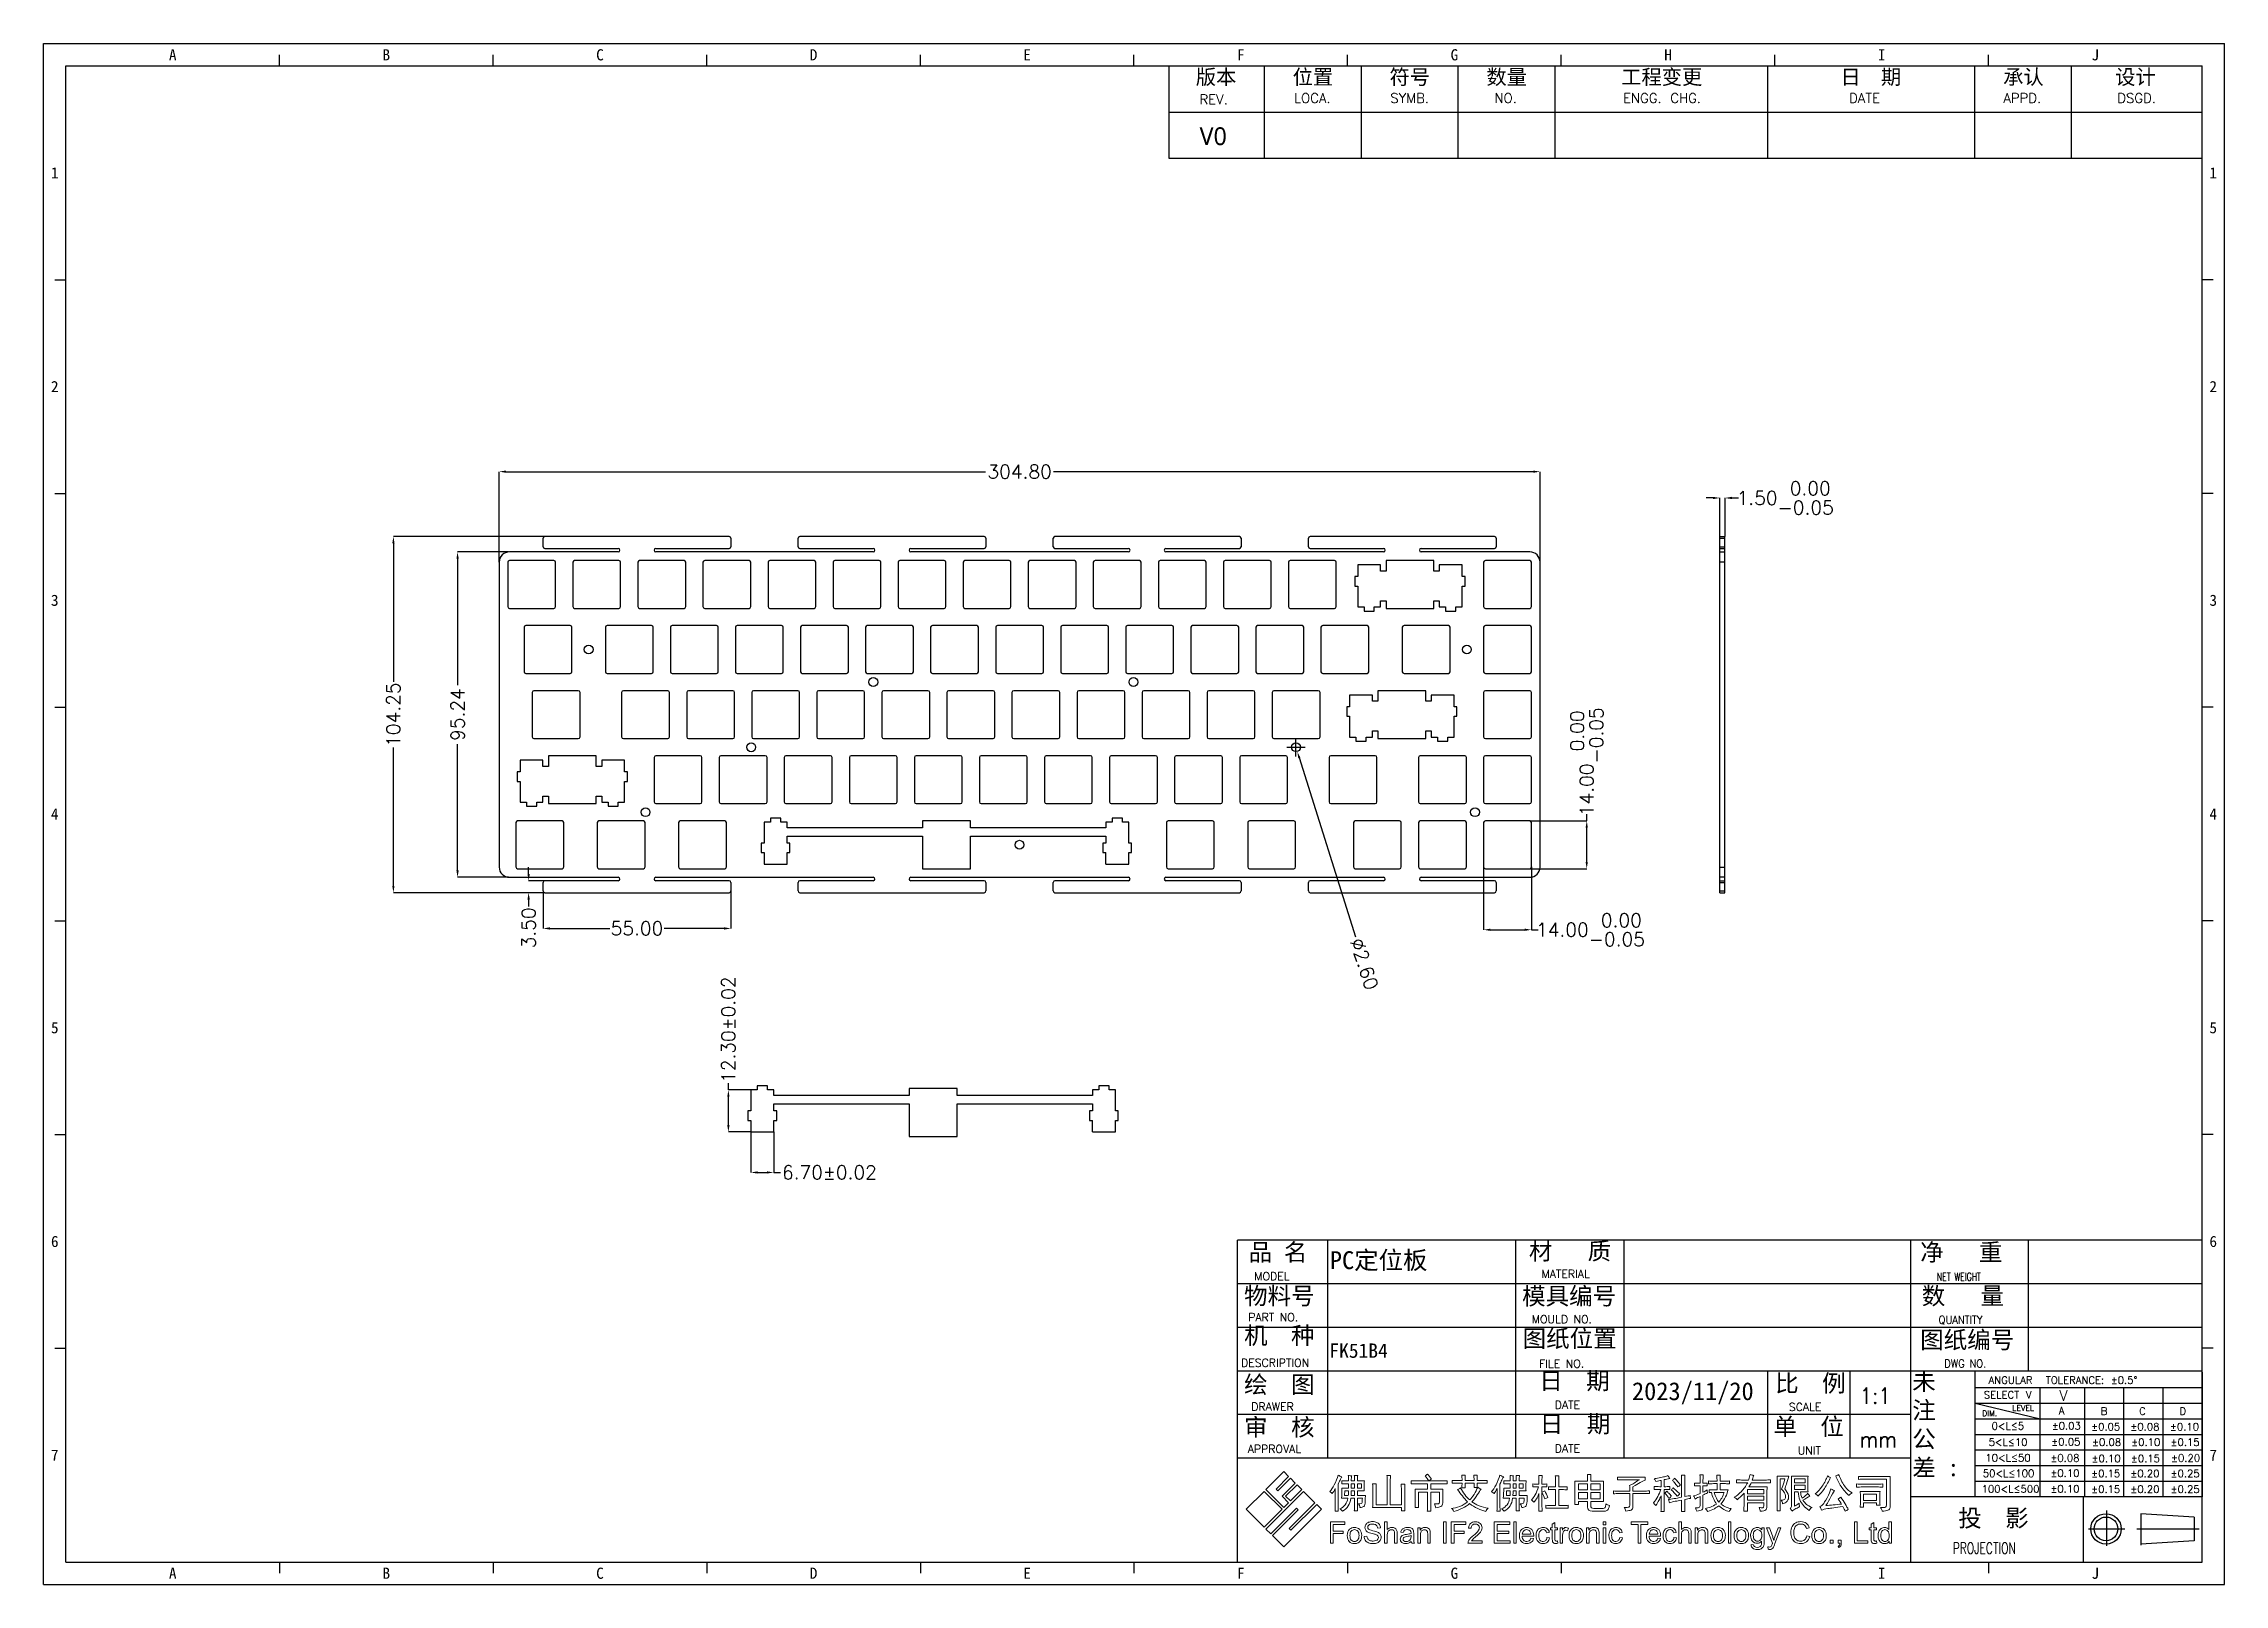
# Model space of a CAD drawing. Header units: millimetres. Extents: x 22339 to 22977, y 387 to 838.
import ezdxf
from ezdxf.enums import TextEntityAlignment as Align

# ---------------------------------------------------------------- set-up
doc = ezdxf.new("R2010")
doc.units = ezdxf.units.MM
for name, color, linetype in [('BORDER', 5, 'Continuous'), ('frame', 7, 'Continuous'), ('TEXT', 6, 'Continuous'), ('图层 1', 7, 'Continuous')]:
    doc.layers.add(name, color=color, linetype=linetype)
doc.layers.add('dim', color=1, linetype='Continuous', lineweight=9)
doc.styles.add('BORDER', font='')
doc.styles.add('ROMANC', font='romanc.shx', dxfattribs={"bigfont": 'gbcbig.shx'})
doc.styles.get("Standard").update_dxf_attribs({"font": 'txt', "bigfont": 'gbcbig.shx'})
doc.styles.add('图框文字', font='romans.shx')
doc.styles.get('BORDER').set_extended_font_data('SimSun')
doc.dimstyles.new('副本 1比1', dxfattribs={"dimtxt": 4, "dimasz": 2, "dimexe": 0, "dimexo": 0, "dimtad": 0, "dimzin": 0, "dimdsep": 46, "dimtxsty": 'Standard', "dimcen": 2.673, "dimclrd": 1, "dimclre": 1, "dimclrt": 1, "dimadec": 0, "dimazin": 0, "dimtfac": 1, "dimtofl": 0, "dimtmove": 0, "dimatfit": 3, "dimfxl": 0, "dimtolj": 1, "dimtzin": 0, "dimlwd": 25, "dimarcsym": 0})

msp = doc.modelspace()

# ---------------------------------------------------------------- texts
at = {"color": 0, "linetype": 'Continuous'}
msp.add_text('REV.', height=2.8368, dxfattribs=at).set_placement((22677.392, 820.27))
at = {"lineweight": 25, "style": '图框文字'}
for s, height, p in [('MODEL', 2.3405, (22693.423, 476.087)), ('PART NO.', 2.3405, (22691.637, 464.097)), ('MOULD NO.', 2.3405, (22774.668, 463.497)), ('DESCRIPTION', 2.34045, (22689.55, 450.75)), ('FILE NO.', 2.3405, (22776.797, 450.505)), ('DATE', 2.3405, (22781.413, 438.43)), ('DRAWER', 2.3405, (22692.538, 437.923)), ('SCALE', 2.3405, (22849.954, 437.826)), ('APPROVAL', 2.3405, (22691.499, 425.539)), ('DATE', 2.3405, (22781.413, 425.672)), ('UNIT', 2.3405, (22852.536, 425.07))]:
    msp.add_text(s, height=height, dxfattribs=at).set_placement(p)
for s, height, width, p in [('NET WEIGHT', 2.3405, 0.7, (22893.324, 475.954)), ('QUANTITY', 2.3405, 0.9, (22893.841, 463.337)), ('DWG NO.', 2.3405, 0.9, (22895.471, 450.54)), ('1:1', 4.6809, 0.9, (22870.735, 439.938)), ('mm', 4.6809, 0.9, (22870.735, 427.179)), ('PROJECTION', 3.2766, 0.7, (22897.94, 396.034))]:
    msp.add_text(s, height=height, dxfattribs=dict(at, width=width)).set_placement(p)
at = {"color": 141, "char_height": 4.34983, "width": 76.14471, "attachment_point": 1}
for s, insert in [('{\\fSimSun|b0|i0|c134|p54;版本}', (22676.293, 830.452)), ('{\\fSimSun|b0|i0|c134|p54;位置}', (22704.661, 830.452)), ('{\\fSimSun|b0|i0|c134|p54;符号}', (22733.03, 830.452)), ('{\\fSimSun|b0|i0|c134|p54;数量}', (22761.398, 830.452)), ('{\\fSimSun|b0|i0|c134|p54;工程变更}', (22800.868, 830.452)), ('{\\fSimSun|b0|i0|c134|p54;日  期}', (22865.054, 830.452)), ('{\\fSimSun|b0|i0|c134|p54;承认}', (22912.697, 830.452)), ('{\\fSimSun|b0|i0|c134|p54;设计}', (22945.532, 830.452))]:
    msp.add_mtext(s, dxfattribs=dict(at, insert=insert))
at = {"color": 0, "linetype": 'Continuous', "char_height": 2.8368, "width": 28.27889, "attachment_point": 1}
for s, insert in [('LOCA.', (22705.057, 823.514)), ('SYMB.', (22733.252, 823.514)), ('NO.', (22763.728, 823.514)), ('ENGG. CHG.', (22801.406, 823.514)), ('DATE', (22867.621, 823.514)), ('APPD.', (22912.784, 823.514)), ('DSGD.', (22946.144, 823.514))]:
    msp.add_mtext(s, dxfattribs=dict(at, insert=insert))
at = {"color": 7, "char_height": 5.04753, "attachment_point": 1}
for s, insert, width in [('{\\fSimSun|b0|i0|c134|p54;品 名}', (22691.76, 486.815), 22.00459), ('{\\fSimSun|b0|i0|c134|p54;材   质}', (22773.844, 487.161), 55.41807), ('{\\fSimSun|b0|i0|c134|p54;净   重}', (22888.409, 486.83), 29.37151), ('{\\fSimSun|b0|i0|c134|p54;物料号}', (22690.437, 474.055), 22.00459), ('{\\fSimSun|b0|i0|c134|p54;模具编号}', (22771.846, 473.991), 30.2511), ('{\\fSimSun|b0|i0|c134|p54;数   量}', (22888.868, 474.042), 29.19942), ('{\\fSimSun|b0|i0|c134|p54;机  种}', (22690.437, 462.445), 22.00459), ('{\\fSimSun|b0|i0|c134|p54;图纸位置}', (22772, 461.564), 29.19451), ('{\\fSimSun|b0|i0|c134|p54;图纸编号}', (22888.409, 461.187), 29.37151), ('{\\fSimSun|b0|i0|c134|p54;绘  图}', (22690.437, 448.11), 22.00459), ('{\\fSimSun|b0|i0|c134|p54;日  期  }', (22776.863, 449.194), 22.00459), ('{\\fSimSun|b0|i0|c134|p54;比  例  }', (22845.949, 448.482), 22.00459), ('{\\fSimSun|b0|i0|c134|p54;未\\fSimSun|b0|i0|c0|p54;\\P\\fSimSun|b0|i0|c134|p54;注 \\fSimSun|b0|i0|c0|p54;\\P\\fSimSun|b0|i0|c134|p54;公 \\fSimSun|b0|i0|c0|p54;\\P\\fSimSun|b0|i0|c134|p54;差\\fSimSun|b0|i0|c0|p54; :}', (22886.093, 449.015), 39.69583), ('{\\fSimSun|b0|i0|c134|p54;审  核}', (22690.437, 435.629), 22.00459), ('{\\fSimSun|b0|i0|c134|p54;日  期  }', (22777.033, 436.569), 22.00459), ('{\\fSimSun|b0|i0|c134|p54;单  位  }', (22845.43, 435.788), 22.00459), ('{\\fSimSun|b0|i0|c134|p54;投  影}', (22899.547, 408.998), 22.00459)]:
    msp.add_mtext(s, dxfattribs=dict(at, insert=insert, width=width))
at = {"lineweight": 25, "insert": (22777.523, 479.112), "char_height": 2.3405, "width": 34.38218, "attachment_point": 1, "style": '图框文字'}
msp.add_mtext('MATERIAL', dxfattribs=at)
at = {"layer": 'BORDER', "color": 0, "style": 'BORDER'}
for s, p in [('A', (22376.716, 834.764)), ('B', (22439.268, 834.764)), ('C', (22501.819, 834.764)), ('D', (22564.371, 834.764)), ('E', (22626.923, 834.764)), ('F', (22689.475, 834.764)), ('G', (22752.027, 834.764)), ('H', (22814.579, 834.764)), ('I', (22877.131, 834.764)), ('J', (22939.682, 834.764)), ('1', (22342.173, 800.221)), ('1', (22974.225, 800.221)), ('2', (22342.173, 737.67)), ('2', (22974.225, 737.67)), ('3', (22342.173, 675.118)), ('3', (22974.225, 675.118)), ('4', (22342.173, 612.566)), ('4', (22974.225, 612.566)), ('5', (22342.173, 550.014)), ('5', (22974.225, 550.014)), ('6', (22342.173, 487.462)), ('6', (22974.225, 487.462)), ('7', (22342.173, 424.91)), ('7', (22974.225, 424.91)), ('A', (22376.716, 390.348)), ('B', (22439.268, 390.348)), ('C', (22501.819, 390.348)), ('D', (22564.371, 390.348)), ('E', (22626.923, 390.348)), ('F', (22689.475, 390.348)), ('G', (22752.027, 390.348)), ('H', (22814.579, 390.348)), ('I', (22877.131, 390.348)), ('J', (22939.682, 390.348))]:
    msp.add_text(s, height=3.266, dxfattribs=at).set_placement(p, align=Align.MIDDLE_CENTER)
at = {"layer": 'dim', "color": 42, "insert": (22677.419, 813.544), "char_height": 5.21743, "attachment_point": 1, "style": 'ROMANC'}
msp.add_mtext('{\\fMicrosoft YaHei|b0|i0|c134|p34;V0}', dxfattribs=at)
at = {"layer": 'frame', "color": 7, "linetype": 'Continuous'}
for s, height, p in [('ANGULAR  TOLERANCE: %%P0.5%%D', 2.16064, (22930.223, 446.873)), ('SELECT V', 2.1606, (22914.04, 442.531)), ('0<L≤5', 2.1606, (22914.093, 433.436)), ('5<L≤10', 2.1606, (22914.152, 428.714)), ('10<L≤50', 2.1606, (22914.128, 424.137)), ('50<L≤100', 2.1606, (22914.286, 419.573))]:
    msp.add_text(s, height=height, dxfattribs=at).set_placement(p, align=Align.MIDDLE_CENTER)
for s, height, p in [('DIM.', 1.6523, (22906.53, 436.31)), ('LEVEL', 1.6523, (22915.405, 437.916)), ('%%P0.03', 2.1606, (22926.936, 432.408)), ('A', 2.161, (22928.981, 436.846)), ('%%P0.05', 2.1606, (22938.479, 432.149)), ('B', 2.161, (22941.282, 436.717)), ('%%P0.08', 2.1606, (22949.969, 432.149)), ('C', 2.161, (22952.516, 436.717)), ('%%P0.10', 2.1606, (22961.556, 432.149)), ('D', 2.161, (22964.362, 436.717)), ('%%P0.05', 2.1606, (22926.807, 427.733)), ('%%P0.08', 2.1606, (22938.738, 427.603)), ('%%P0.10', 2.1606, (22950.226, 427.603)), ('%%P0.15', 2.1606, (22961.716, 427.603)), ('%%P0.08', 2.1606, (22926.548, 422.987)), ('%%P0.10', 2.1606, (22938.608, 422.858)), ('%%P0.15', 2.1606, (22950.096, 422.858)), ('%%P0.20', 2.1606, (22961.877, 422.987)), ('100<L≤500', 2.1606, (22906.404, 413.92)), ('%%P0.10', 2.1606, (22926.548, 418.56)), ('%%P0.10', 2.1606, (22926.548, 413.968)), ('%%P0.15', 2.1606, (22938.479, 418.431)), ('%%P0.15', 2.1606, (22938.479, 413.839)), ('%%P0.20', 2.1606, (22949.967, 418.431)), ('%%P0.20', 2.1606, (22949.967, 413.839)), ('%%P0.25', 2.1606, (22961.747, 418.431)), ('%%P0.25', 2.1606, (22961.747, 413.839))]:
    msp.add_text(s, height=height, dxfattribs=at).set_placement(p)
at = {"layer": 'TEXT'}
msp.add_text('V', height=3.099, dxfattribs=at).set_placement((22929.197, 440.793))
at = {"layer": 'TEXT', "attachment_point": 1}
for s, insert, char_height, width in [('{\\fSimSun|b0|i0|c134|p2;PC定位板}', (22715.546, 484.592), 5.24072, 54.03923), ('{\\fSimSun|b0|i0|c134|p2;FK51B4}', (22715.4, 457.58), 4.19258, 43.23139), ('{\\fSimSun|b0|i0|c134|p2;2023/11/20}', (22804.011, 446.247), 5.24072, 54.03923)]:
    msp.add_mtext(s, dxfattribs=dict(at, insert=insert, char_height=char_height, width=width))

# ---------------------------------------------------------------- blocks, each defined once
blk = doc.blocks.new('*D18')
at = {"layer": 'Defpoints', "color": 0}
for p in [(22777.11, 712.75), (22472.31, 686.28), (22777.11, 686.28)]:
    blk.add_point(p, dxfattribs=at)
at = {"layer": 'dim', "color": 1, "lineweight": -2}
for p, q in [((22472.31, 686.28), (22472.31, 712.75)), ((22777.11, 686.28), (22777.11, 712.75))]:
    blk.add_line(p, q, dxfattribs=at)
at = {"layer": 'dim', "color": 1, "lineweight": 25}
for p, q in [((22474.31, 712.75), (22614.75, 712.75)), ((22775.11, 712.75), (22634.66, 712.75))]:
    blk.add_line(p, q, dxfattribs=at)
at = {"layer": 'dim', "color": 1}
for points in [[(22474.31, 713.09), (22474.31, 712.42), (22472.31, 712.75)], [(22775.11, 713.09), (22775.11, 712.42), (22777.11, 712.75)]]:
    blk.add_solid(points, dxfattribs=at)
at = {"layer": 'dim', "color": 1, "insert": (22624.71, 712.75), "char_height": 4, "attachment_point": 5}
blk.add_mtext('\\A1;304.80', dxfattribs=at)
blk = doc.blocks.new('*D19')
at = {"layer": 'Defpoints', "color": 0}
for p in [(22475.04, 689.26), (22460.12, 594.03), (22475.04, 594.03)]:
    blk.add_point(p, dxfattribs=at)
at = {"layer": 'dim', "color": 1, "lineweight": -2}
for p, q in [((22475.04, 689.26), (22460.12, 689.26)), ((22475.04, 594.03), (22460.12, 594.03))]:
    blk.add_line(p, q, dxfattribs=at)
at = {"layer": 'dim', "color": 1, "lineweight": 25}
for p, q in [((22460.12, 687.26), (22460.12, 650.27)), ((22460.12, 596.03), (22460.12, 633.02))]:
    blk.add_line(p, q, dxfattribs=at)
at = {"layer": 'dim', "color": 1}
for points in [[(22459.79, 687.26), (22460.46, 687.26), (22460.12, 689.26)], [(22459.79, 596.03), (22460.46, 596.03), (22460.12, 594.03)]]:
    blk.add_solid(points, dxfattribs=at)
at = {"layer": 'dim', "color": 1, "insert": (22460.12, 641.65), "char_height": 4, "attachment_point": 5, "rotation": 90}
blk.add_mtext('\\A1;95.24', dxfattribs=at)
blk = doc.blocks.new('*D20')
at = {"layer": 'Defpoints', "color": 0}
for p in [(22485.66, 693.78), (22441.33, 589.53), (22485.66, 589.53)]:
    blk.add_point(p, dxfattribs=at)
at = {"layer": 'dim', "color": 1, "lineweight": -2}
for p, q in [((22485.66, 693.78), (22441.33, 693.78)), ((22485.66, 589.53), (22441.33, 589.53))]:
    blk.add_line(p, q, dxfattribs=at)
at = {"layer": 'dim', "color": 1, "lineweight": 25}
for p, q in [((22441.33, 691.78), (22441.33, 651.28)), ((22441.33, 591.53), (22441.33, 632.03))]:
    blk.add_line(p, q, dxfattribs=at)
at = {"layer": 'dim', "color": 1}
for points in [[(22441, 691.78), (22441.67, 691.78), (22441.33, 693.78)], [(22441, 591.53), (22441.67, 591.53), (22441.33, 589.53)]]:
    blk.add_solid(points, dxfattribs=at)
at = {"layer": 'dim', "color": 1, "insert": (22441.33, 641.65), "char_height": 4, "attachment_point": 5, "rotation": 90}
blk.add_mtext('\\A1;104.25', dxfattribs=at)
blk = doc.blocks.new('*D21')
at = {"layer": 'Defpoints', "color": 0}
for p in [(22480.93, 589.53), (22485.66, 593.03), (22485.66, 589.53)]:
    blk.add_point(p, dxfattribs=at)
at = {"layer": 'dim', "color": 1, "lineweight": 25}
for p, q in [((22480.93, 595.03), (22480.93, 597.03)), ((22480.93, 587.53), (22480.93, 585.53))]:
    blk.add_line(p, q, dxfattribs=at)
at = {"layer": 'dim', "color": 1, "lineweight": -2}
for p, q in [((22485.66, 593.03), (22480.93, 593.03)), ((22485.66, 589.53), (22480.93, 589.53))]:
    blk.add_line(p, q, dxfattribs=at)
at = {"layer": 'dim', "color": 1}
for points in [[(22480.6, 595.03), (22481.27, 595.03), (22480.93, 593.03)], [(22480.6, 587.53), (22481.27, 587.53), (22480.93, 589.53)]]:
    blk.add_solid(points, dxfattribs=at)
at = {"layer": 'dim', "color": 1, "insert": (22480.93, 579.23), "char_height": 4, "attachment_point": 5, "rotation": 90}
blk.add_mtext('\\A1;3.50', dxfattribs=at)
blk = doc.blocks.new('*D22')
at = {"layer": 'Defpoints', "color": 0}
for p in [(22485.16, 590.03), (22540.16, 590.03), (22540.16, 579.06)]:
    blk.add_point(p, dxfattribs=at)
at = {"layer": 'dim', "color": 1, "lineweight": -2}
for p, q in [((22485.16, 590.03), (22485.16, 579.06)), ((22540.16, 590.03), (22540.16, 579.06))]:
    blk.add_line(p, q, dxfattribs=at)
at = {"layer": 'dim', "color": 1, "lineweight": 25}
for p, q in [((22487.16, 579.06), (22504.7, 579.06)), ((22538.16, 579.06), (22520.61, 579.06))]:
    blk.add_line(p, q, dxfattribs=at)
at = {"layer": 'dim', "color": 1}
for points in [[(22487.16, 579.39), (22487.16, 578.72), (22485.16, 579.06)], [(22538.16, 579.39), (22538.16, 578.72), (22540.16, 579.06)]]:
    blk.add_solid(points, dxfattribs=at)
at = {"layer": 'dim', "color": 1, "insert": (22512.66, 579.06), "char_height": 4, "attachment_point": 5}
blk.add_mtext('\\A1;55.00', dxfattribs=at)
blk = doc.blocks.new('*D23')
at = {"layer": 'Defpoints', "color": 0}
for p in [(22760.58, 597.05), (22774.58, 597.05), (22774.58, 578.67)]:
    blk.add_point(p, dxfattribs=at)
at = {"layer": 'dim', "color": 1, "lineweight": -2}
for p, q in [((22760.58, 597.05), (22760.58, 578.67)), ((22774.58, 597.05), (22774.58, 578.67))]:
    blk.add_line(p, q, dxfattribs=at)
at = {"layer": 'dim', "color": 1, "lineweight": 25}
for p, q in [((22762.58, 578.67), (22772.58, 578.67)), ((22774.58, 578.67), (22776.58, 578.67))]:
    blk.add_line(p, q, dxfattribs=at)
at = {"layer": 'dim', "color": 1}
for points in [[(22762.58, 579.01), (22762.58, 578.34), (22760.58, 578.67)], [(22772.58, 579.01), (22772.58, 578.34), (22774.58, 578.67)]]:
    blk.add_solid(points, dxfattribs=at)
at = {"layer": 'dim', "color": 1, "insert": (22791.87, 578.67), "char_height": 4, "attachment_point": 5}
blk.add_mtext('\\A1;14.00\\S 0.00^ -0.05;', dxfattribs=at)
blk = doc.blocks.new('*D24')
at = {"layer": 'Defpoints', "color": 0}
for p in [(22774.08, 610.55), (22790.77, 610.55), (22774.08, 596.55)]:
    blk.add_point(p, dxfattribs=at)
at = {"layer": 'dim', "color": 1, "lineweight": -2}
for p, q in [((22774.08, 610.55), (22790.77, 610.55)), ((22774.08, 596.55), (22790.77, 596.55))]:
    blk.add_line(p, q, dxfattribs=at)
at = {"layer": 'dim', "color": 1, "lineweight": 25}
for p, q in [((22790.77, 610.55), (22790.77, 612.55)), ((22790.77, 598.55), (22790.77, 608.55))]:
    blk.add_line(p, q, dxfattribs=at)
at = {"layer": 'dim', "color": 1}
for points in [[(22790.44, 608.55), (22791.1, 608.55), (22790.77, 610.55)], [(22790.44, 598.55), (22791.1, 598.55), (22790.77, 596.55)]]:
    blk.add_solid(points, dxfattribs=at)
at = {"layer": 'dim', "color": 1, "insert": (22790.77, 627.84), "char_height": 4, "attachment_point": 5, "rotation": 90}
blk.add_mtext('\\A1;14.00\\S 0.00^ -0.05;', dxfattribs=at)
blk = doc.blocks.new('*D25')
at = {"layer": 'Defpoints', "color": 0}
for p in [(22546.01, 519.5), (22552.71, 519.5), (22552.71, 507.64)]:
    blk.add_point(p, dxfattribs=at)
at = {"layer": 'dim', "color": 1, "lineweight": -2}
for p, q in [((22546.01, 519.5), (22546.01, 507.64)), ((22552.71, 519.5), (22552.71, 507.64))]:
    blk.add_line(p, q, dxfattribs=at)
at = {"layer": 'dim', "color": 1, "lineweight": 25}
for p, q in [((22548.01, 507.64), (22550.71, 507.64)), ((22552.71, 507.64), (22554.71, 507.64))]:
    blk.add_line(p, q, dxfattribs=at)
at = {"layer": 'dim', "color": 1}
for points in [[(22548.01, 507.98), (22548.01, 507.31), (22546.01, 507.64)], [(22550.71, 507.98), (22550.71, 507.31), (22552.71, 507.64)]]:
    blk.add_solid(points, dxfattribs=at)
at = {"layer": 'dim', "color": 1, "insert": (22569.01, 507.64), "char_height": 4, "attachment_point": 5}
blk.add_mtext('\\A1;6.70±0.02', dxfattribs=at)
blk = doc.blocks.new('*D26')
at = {"layer": 'Defpoints', "color": 0}
for p in [(22539.43, 531.8), (22546.01, 531.8), (22546.01, 519.5)]:
    blk.add_point(p, dxfattribs=at)
at = {"layer": 'dim', "color": 1, "lineweight": 25}
for p, q in [((22539.43, 531.8), (22539.43, 533.8)), ((22539.43, 521.5), (22539.43, 529.8))]:
    blk.add_line(p, q, dxfattribs=at)
at = {"layer": 'dim', "color": 1, "lineweight": -2}
for p, q in [((22546.01, 531.8), (22539.43, 531.8)), ((22546.01, 519.5), (22539.43, 519.5))]:
    blk.add_line(p, q, dxfattribs=at)
at = {"layer": 'dim', "color": 1}
for points in [[(22539.09, 529.8), (22539.76, 529.8), (22539.43, 531.8)], [(22539.09, 521.5), (22539.76, 521.5), (22539.43, 519.5)]]:
    blk.add_solid(points, dxfattribs=at)
at = {"layer": 'dim', "color": 1, "insert": (22539.43, 549.42), "char_height": 4, "attachment_point": 5, "rotation": 90}
blk.add_mtext('\\A1;12.30±0.02', dxfattribs=at)
blk = doc.blocks.new('*D27')
at = {"layer": 'Defpoints', "color": 0}
for p in [(22831.26, 705.05), (22829.76, 693.78), (22831.26, 693.78)]:
    blk.add_point(p, dxfattribs=at)
at = {"layer": 'dim', "color": 1, "lineweight": 25}
for p, q in [((22827.76, 705.05), (22825.76, 705.05)), ((22833.26, 705.05), (22835.26, 705.05))]:
    blk.add_line(p, q, dxfattribs=at)
at = {"layer": 'dim', "color": 1, "lineweight": -2}
for p, q in [((22829.76, 693.78), (22829.76, 705.05)), ((22831.26, 693.78), (22831.26, 705.05))]:
    blk.add_line(p, q, dxfattribs=at)
at = {"layer": 'dim', "color": 1}
for points in [[(22827.76, 705.39), (22827.76, 704.72), (22829.76, 705.05)], [(22833.26, 705.39), (22833.26, 704.72), (22831.26, 705.05)]]:
    blk.add_solid(points, dxfattribs=at)
at = {"layer": 'dim', "color": 1, "insert": (22848.88, 705.05), "char_height": 4, "attachment_point": 5}
blk.add_mtext('\\A1;1.50\\S 0.00^ -0.05;', dxfattribs=at)
blk = doc.blocks.new('*D28')
at = {"layer": 'Defpoints', "color": 0}
for p in [(22705.23, 633.34), (22706.01, 630.86)]:
    blk.add_point(p, dxfattribs=at)
at = {"layer": 'dim', "color": 1, "lineweight": -2}
for p, q in [((22705.62, 629.43), (22705.62, 634.77)), ((22702.95, 632.1), (22708.3, 632.1))]:
    blk.add_line(p, q, dxfattribs=at)
at = {"layer": 'dim', "color": 1, "lineweight": 25}
blk.add_line((22723.15, 576.55), (22706.62, 628.95), dxfattribs=at)
at = {"layer": 'dim', "color": 1}
blk.add_solid([(22706.93, 629.05), (22706.3, 628.85), (22706.01, 630.86)], dxfattribs=at)
at = {"layer": 'dim', "color": 1, "insert": (22725.65, 568.65), "char_height": 4, "attachment_point": 5, "rotation": 287.51705}
blk.add_mtext('\\A1;∅2.60', dxfattribs=at)

# ---------------------------------------------------------------- dimensions: what is measured, and where the dimension line sits
at = {"layer": 'dim', "color": 3}
for base, p1, p2, picture, middle in [((22777.106, 712.753), (22472.306, 686.276), (22777.106, 686.276), '*D18', (22624.706, 712.753)), ((22540.156, 579.057), (22485.156, 590.026), (22540.156, 590.026), '*D22', (22512.656, 579.057))]:
    dim = msp.add_linear_dim(base=base, p1=p1, p2=p2, dimstyle='副本 1比1', dxfattribs=at)
    dim.commit()
    dim.dimension.update_dxf_attribs({"geometry": picture, "text_midpoint": middle})
for base, p1, p2, override, picture, middle in [((22831.258, 705.054), (22829.758, 693.776), (22831.258, 693.776), {"dimgap": 0.625, "dimtol": 1, "dimlim": 0, "dimtm": 0.05}, '*D27', (22848.883, 705.054)), ((22774.581, 578.672), (22760.581, 597.051), (22774.581, 597.051), {"dimtol": 1, "dimtm": 0.05}, '*D23', (22791.872, 578.672)), ((22552.714, 507.644), (22546.014, 519.496), (22552.714, 519.496), {"dimtol": 1, "dimtp": 0.02, "dimtm": 0.02}, '*D25', (22569.006, 507.644))]:
    dim = msp.add_linear_dim(base=base, p1=p1, p2=p2, dimstyle='副本 1比1', override=override, dxfattribs=at)
    dim.commit()
    dim.dimension.update_dxf_attribs({"geometry": picture, "text_midpoint": middle})
for base, p1, p2, picture, middle in [((22441.334, 589.526), (22485.656, 693.776), (22485.656, 589.526), '*D20', (22441.334, 641.651)), ((22460.123, 594.026), (22475.04, 689.264), (22475.04, 594.026), '*D19', (22460.123, 641.645)), ((22480.934, 589.526), (22485.656, 593.026), (22485.656, 589.526), '*D21', (22480.934, 579.234))]:
    dim = msp.add_linear_dim(base=base, p1=p1, p2=p2, angle=90, dimstyle='副本 1比1', dxfattribs=at)
    dim.commit()
    dim.dimension.update_dxf_attribs({"geometry": picture, "text_midpoint": middle})
for base, p1, p2, override, picture, middle in [((22790.77, 610.551), (22774.081, 596.551), (22774.081, 610.551), {"dimtol": 1, "dimtm": 0.05}, '*D24', (22790.77, 627.843)), ((22539.428, 531.796), (22546.014, 519.496), (22546.014, 531.796), {"dimgap": 0.625, "dimtol": 1, "dimlim": 0, "dimtp": 0.02, "dimtm": 0.02}, '*D26', (22539.428, 549.421))]:
    dim = msp.add_linear_dim(base=base, p1=p1, p2=p2, angle=90, dimstyle='副本 1比1', override=override, dxfattribs=at)
    dim.commit()
    dim.dimension.update_dxf_attribs({"geometry": picture, "text_midpoint": middle})
dim = msp.add_diameter_dim_2p(p1=(22705.232, 633.339), p2=(22706.014, 630.86), dimstyle='副本 1比1', dxfattribs=at)
dim.commit()
dim.dimension.update_dxf_attribs({"geometry": '*D28', "text_midpoint": (22725.65, 568.647), "dimtype": 163})

# ---------------------------------------------------------------- linework, layer by layer
at = {"color": 253}
for p, q in [((22668.361, 831.497), (22668.361, 804.516)), ((22696.32, 831.497), (22696.32, 804.516)), ((22724.689, 831.497), (22724.689, 804.516)), ((22753.057, 831.497), (22753.057, 804.516)), ((22781.426, 831.497), (22781.426, 804.516)), ((22843.836, 804.516), (22843.836, 831.497)), ((22904.356, 831.497), (22904.356, 804.516)), ((22932.724, 804.516), (22932.724, 831.497)), ((22668.361, 817.982), (22970.958, 817.982)), ((22668.361, 804.516), (22970.958, 804.516))]:
    msp.add_line(p, q, dxfattribs=at)
at = {"color": 7, "linetype": 'Continuous'}
for p, q in [((22485.156, 690.776), (22485.156, 693.276)), ((22539.656, 693.776), (22485.656, 693.776)), ((22485.656, 690.276), (22507.156, 690.276)), ((22518.156, 690.276), (22539.656, 690.276)), ((22540.156, 693.276), (22540.156, 690.776)), ((22559.856, 690.776), (22559.856, 693.276)), ((22614.356, 693.776), (22560.356, 693.776)), ((22560.356, 690.276), (22581.856, 690.276)), ((22592.856, 690.276), (22614.356, 690.276)), ((22614.856, 693.276), (22614.856, 690.776)), ((22634.556, 690.776), (22634.556, 693.276)), ((22689.056, 693.776), (22635.056, 693.776)), ((22635.056, 690.276), (22656.556, 690.276)), ((22667.556, 690.276), (22689.056, 690.276)), ((22689.556, 693.276), (22689.556, 690.776)), ((22709.256, 690.776), (22709.256, 693.276)), ((22763.756, 693.776), (22709.756, 693.776)), ((22709.756, 690.276), (22731.256, 690.276)), ((22742.256, 690.276), (22763.756, 690.276)), ((22764.256, 693.276), (22764.256, 690.776)), ((22829.758, 589.526), (22829.758, 693.776)), ((22829.758, 693.776), (22831.258, 693.776)), ((22829.758, 693.276), (22831.258, 693.276)), ((22829.758, 690.776), (22831.258, 690.776)), ((22829.758, 690.276), (22831.258, 690.276)), ((22831.258, 589.526), (22831.258, 693.776)), ((22472.306, 686.276), (22472.306, 597.026)), ((22474.831, 686.251), (22474.831, 673.251)), ((22507.156, 689.276), (22475.306, 689.276)), ((22488.331, 686.751), (22475.331, 686.751)), ((22488.831, 673.251), (22488.831, 686.251)), ((22493.881, 686.251), (22493.881, 673.251)), ((22507.381, 686.751), (22494.381, 686.751)), ((22507.881, 673.251), (22507.881, 686.251)), ((22512.931, 686.251), (22512.931, 673.251)), ((22526.431, 686.751), (22513.431, 686.751)), ((22581.856, 689.276), (22518.156, 689.276)), ((22526.931, 673.251), (22526.931, 686.251)), ((22531.981, 686.251), (22531.981, 673.251)), ((22545.481, 686.751), (22532.481, 686.751)), ((22545.981, 673.251), (22545.981, 686.251)), ((22551.031, 686.251), (22551.031, 673.251)), ((22564.531, 686.751), (22551.531, 686.751)), ((22565.031, 673.251), (22565.031, 686.251)), ((22570.081, 686.251), (22570.081, 673.251)), ((22583.581, 686.751), (22570.581, 686.751)), ((22584.081, 673.251), (22584.081, 686.251)), ((22589.131, 686.251), (22589.131, 673.251)), ((22602.631, 686.751), (22589.631, 686.751)), ((22656.556, 689.276), (22592.856, 689.276)), ((22603.131, 673.251), (22603.131, 686.251)), ((22608.181, 686.251), (22608.181, 673.251)), ((22621.681, 686.751), (22608.681, 686.751)), ((22622.181, 673.251), (22622.181, 686.251)), ((22627.231, 686.251), (22627.231, 673.251)), ((22640.731, 686.751), (22627.731, 686.751)), ((22641.231, 673.251), (22641.231, 686.251)), ((22646.281, 686.251), (22646.281, 673.251)), ((22659.781, 686.751), (22646.781, 686.751)), ((22660.281, 673.251), (22660.281, 686.251)), ((22665.331, 686.251), (22665.331, 673.251)), ((22678.831, 686.751), (22665.831, 686.751)), ((22731.256, 689.276), (22667.556, 689.276)), ((22679.331, 673.251), (22679.331, 686.251)), ((22684.381, 686.251), (22684.381, 673.251)), ((22697.881, 686.751), (22684.881, 686.751)), ((22698.381, 673.251), (22698.381, 686.251)), ((22703.431, 686.251), (22703.431, 673.251)), ((22716.931, 686.751), (22703.931, 686.751)), ((22717.431, 673.251), (22717.431, 686.251)), ((22730.406, 685.451), (22723.706, 685.451)), ((22723.706, 685.451), (22723.706, 682.051)), ((22730.406, 683.651), (22730.406, 685.451)), ((22732.006, 683.651), (22730.406, 683.651)), ((22746.006, 686.751), (22732.006, 686.751)), ((22732.006, 686.751), (22732.006, 683.651)), ((22774.106, 689.276), (22742.256, 689.276)), ((22746.006, 683.651), (22746.006, 686.751)), ((22747.606, 683.651), (22746.006, 683.651)), ((22754.306, 685.451), (22747.606, 685.451)), ((22747.606, 685.451), (22747.606, 683.651)), ((22754.306, 682.051), (22754.306, 685.451)), ((22760.581, 686.251), (22760.581, 673.251)), ((22774.081, 686.751), (22761.081, 686.751)), ((22774.581, 673.251), (22774.581, 686.251)), ((22777.106, 597.026), (22777.106, 686.276)), ((22829.758, 689.276), (22831.258, 689.276)), ((22831.258, 686.276), (22829.758, 686.276)), ((22723.706, 682.051), (22722.856, 682.051)), ((22722.856, 682.051), (22722.856, 679.251)), ((22722.856, 679.251), (22723.706, 679.251)), ((22723.706, 679.251), (22723.706, 673.151)), ((22755.156, 682.051), (22754.306, 682.051)), ((22754.306, 679.251), (22755.156, 679.251)), ((22754.306, 673.151), (22754.306, 679.251)), ((22755.156, 679.251), (22755.156, 682.051)), ((22475.331, 672.751), (22488.331, 672.751)), ((22494.381, 672.751), (22507.381, 672.751)), ((22513.431, 672.751), (22526.431, 672.751)), ((22532.481, 672.751), (22545.481, 672.751)), ((22551.531, 672.751), (22564.531, 672.751)), ((22570.581, 672.751), (22583.581, 672.751)), ((22589.631, 672.751), (22602.631, 672.751)), ((22608.681, 672.751), (22621.681, 672.751)), ((22627.731, 672.751), (22640.731, 672.751)), ((22646.781, 672.751), (22659.781, 672.751)), ((22665.831, 672.751), (22678.831, 672.751)), ((22684.881, 672.751), (22697.881, 672.751)), ((22703.931, 672.751), (22716.931, 672.751)), ((22723.706, 673.151), (22725.556, 673.151)), ((22725.556, 673.151), (22725.556, 671.951)), ((22725.556, 671.951), (22728.556, 671.951)), ((22728.556, 673.151), (22730.406, 673.151)), ((22728.556, 671.951), (22728.556, 673.151)), ((22730.406, 674.951), (22732.006, 674.951)), ((22730.406, 673.151), (22730.406, 674.951)), ((22732.006, 674.951), (22732.006, 672.751)), ((22732.006, 672.751), (22746.006, 672.751)), ((22746.006, 674.951), (22747.606, 674.951)), ((22746.006, 672.751), (22746.006, 674.951)), ((22747.606, 674.951), (22747.606, 673.151)), ((22747.606, 673.151), (22749.456, 673.151)), ((22749.456, 673.151), (22749.456, 671.951)), ((22749.456, 671.951), (22752.456, 671.951)), ((22752.456, 673.151), (22754.306, 673.151)), ((22752.456, 671.951), (22752.456, 673.151)), ((22761.081, 672.751), (22774.081, 672.751)), ((22479.593, 667.201), (22479.593, 654.201)), ((22493.093, 667.701), (22480.093, 667.701)), ((22493.593, 654.201), (22493.593, 667.201)), ((22503.406, 667.201), (22503.406, 654.201)), ((22516.906, 667.701), (22503.906, 667.701)), ((22517.406, 654.201), (22517.406, 667.201)), ((22522.456, 667.201), (22522.456, 654.201)), ((22535.956, 667.701), (22522.956, 667.701)), ((22536.456, 654.201), (22536.456, 667.201)), ((22541.506, 667.201), (22541.506, 654.201)), ((22555.006, 667.701), (22542.006, 667.701)), ((22555.506, 654.201), (22555.506, 667.201)), ((22560.556, 667.201), (22560.556, 654.201)), ((22574.056, 667.701), (22561.056, 667.701)), ((22574.556, 654.201), (22574.556, 667.201)), ((22579.606, 667.201), (22579.606, 654.201)), ((22593.106, 667.701), (22580.106, 667.701)), ((22593.606, 654.201), (22593.606, 667.201)), ((22598.656, 667.201), (22598.656, 654.201)), ((22612.156, 667.701), (22599.156, 667.701)), ((22612.656, 654.201), (22612.656, 667.201)), ((22617.706, 667.201), (22617.706, 654.201)), ((22631.206, 667.701), (22618.206, 667.701)), ((22631.706, 654.201), (22631.706, 667.201)), ((22636.756, 667.201), (22636.756, 654.201)), ((22650.256, 667.701), (22637.256, 667.701)), ((22650.756, 654.201), (22650.756, 667.201)), ((22655.806, 667.201), (22655.806, 654.201)), ((22669.306, 667.701), (22656.306, 667.701)), ((22669.806, 654.201), (22669.806, 667.201)), ((22674.856, 667.201), (22674.856, 654.201)), ((22688.356, 667.701), (22675.356, 667.701)), ((22688.856, 654.201), (22688.856, 667.201)), ((22693.906, 667.201), (22693.906, 654.201)), ((22707.406, 667.701), (22694.406, 667.701)), ((22707.906, 654.201), (22707.906, 667.201)), ((22712.956, 667.201), (22712.956, 654.201)), ((22726.456, 667.701), (22713.456, 667.701)), ((22726.956, 654.201), (22726.956, 667.201)), ((22736.768, 667.201), (22736.768, 654.201)), ((22750.268, 667.701), (22737.268, 667.701)), ((22750.768, 654.201), (22750.768, 667.201)), ((22760.581, 667.201), (22760.581, 654.201)), ((22774.081, 667.701), (22761.081, 667.701)), ((22774.581, 654.201), (22774.581, 667.201)), ((22480.093, 653.701), (22493.093, 653.701)), ((22503.906, 653.701), (22516.906, 653.701)), ((22522.956, 653.701), (22535.956, 653.701)), ((22542.006, 653.701), (22555.006, 653.701)), ((22561.056, 653.701), (22574.056, 653.701)), ((22580.106, 653.701), (22593.106, 653.701)), ((22599.156, 653.701), (22612.156, 653.701)), ((22618.206, 653.701), (22631.206, 653.701)), ((22637.256, 653.701), (22650.256, 653.701)), ((22656.306, 653.701), (22669.306, 653.701)), ((22675.356, 653.701), (22688.356, 653.701)), ((22694.406, 653.701), (22707.406, 653.701)), ((22713.456, 653.701), (22726.456, 653.701)), ((22737.268, 653.701), (22750.268, 653.701)), ((22761.081, 653.701), (22774.081, 653.701)), ((22481.974, 648.151), (22481.974, 635.151)), ((22495.474, 648.651), (22482.474, 648.651)), ((22495.974, 635.151), (22495.974, 648.151)), ((22508.168, 648.151), (22508.168, 635.151)), ((22521.668, 648.651), (22508.668, 648.651)), ((22522.168, 635.151), (22522.168, 648.151)), ((22527.218, 648.151), (22527.218, 635.151)), ((22540.718, 648.651), (22527.718, 648.651)), ((22541.218, 635.151), (22541.218, 648.151)), ((22546.268, 648.151), (22546.268, 635.151)), ((22559.768, 648.651), (22546.768, 648.651)), ((22560.268, 635.151), (22560.268, 648.151)), ((22565.318, 648.151), (22565.318, 635.151)), ((22578.818, 648.651), (22565.818, 648.651)), ((22579.318, 635.151), (22579.318, 648.151)), ((22584.368, 648.151), (22584.368, 635.151)), ((22597.868, 648.651), (22584.868, 648.651)), ((22598.368, 635.151), (22598.368, 648.151)), ((22603.418, 648.151), (22603.418, 635.151)), ((22616.918, 648.651), (22603.918, 648.651)), ((22617.418, 635.151), (22617.418, 648.151)), ((22622.468, 648.151), (22622.468, 635.151)), ((22635.968, 648.651), (22622.968, 648.651)), ((22636.468, 635.151), (22636.468, 648.151)), ((22641.518, 648.151), (22641.518, 635.151)), ((22655.018, 648.651), (22642.018, 648.651)), ((22655.518, 635.151), (22655.518, 648.151)), ((22660.568, 648.151), (22660.568, 635.151)), ((22674.068, 648.651), (22661.068, 648.651)), ((22674.568, 635.151), (22674.568, 648.151)), ((22679.618, 648.151), (22679.618, 635.151)), ((22693.118, 648.651), (22680.118, 648.651)), ((22693.618, 635.151), (22693.618, 648.151)), ((22698.668, 648.151), (22698.668, 635.151)), ((22712.168, 648.651), (22699.168, 648.651)), ((22712.668, 635.151), (22712.668, 648.151)), ((22728.024, 647.351), (22721.324, 647.351)), ((22721.324, 647.351), (22721.324, 643.951)), ((22728.024, 645.551), (22728.024, 647.351)), ((22729.624, 645.551), (22728.024, 645.551)), ((22743.624, 648.651), (22729.624, 648.651)), ((22729.624, 648.651), (22729.624, 645.551)), ((22743.624, 645.551), (22743.624, 648.651)), ((22745.224, 645.551), (22743.624, 645.551)), ((22751.924, 647.351), (22745.224, 647.351)), ((22745.224, 647.351), (22745.224, 645.551)), ((22751.924, 643.951), (22751.924, 647.351)), ((22760.581, 648.151), (22760.581, 635.151)), ((22774.081, 648.651), (22761.081, 648.651)), ((22774.581, 635.151), (22774.581, 648.151)), ((22721.324, 643.951), (22720.474, 643.951)), ((22720.474, 643.951), (22720.474, 641.151)), ((22720.474, 641.151), (22721.324, 641.151)), ((22721.324, 641.151), (22721.324, 635.051)), ((22752.774, 643.951), (22751.924, 643.951)), ((22751.924, 641.151), (22752.774, 641.151)), ((22751.924, 635.051), (22751.924, 641.151)), ((22752.774, 641.151), (22752.774, 643.951)), ((22482.474, 634.651), (22495.474, 634.651)), ((22508.668, 634.651), (22521.668, 634.651)), ((22527.718, 634.651), (22540.718, 634.651)), ((22546.768, 634.651), (22559.768, 634.651)), ((22565.818, 634.651), (22578.818, 634.651)), ((22584.868, 634.651), (22597.868, 634.651)), ((22603.918, 634.651), (22616.918, 634.651)), ((22622.968, 634.651), (22635.968, 634.651)), ((22642.018, 634.651), (22655.018, 634.651)), ((22661.068, 634.651), (22674.068, 634.651)), ((22680.118, 634.651), (22693.118, 634.651)), ((22699.168, 634.651), (22712.168, 634.651)), ((22721.324, 635.051), (22723.174, 635.051)), ((22723.174, 635.051), (22723.174, 633.851)), ((22723.174, 633.851), (22726.174, 633.851)), ((22726.174, 635.051), (22728.024, 635.051)), ((22726.174, 633.851), (22726.174, 635.051)), ((22728.024, 636.851), (22729.624, 636.851)), ((22728.024, 635.051), (22728.024, 636.851)), ((22729.624, 636.851), (22729.624, 634.651)), ((22729.624, 634.651), (22743.624, 634.651)), ((22743.624, 636.851), (22745.224, 636.851)), ((22743.624, 634.651), (22743.624, 636.851)), ((22745.224, 636.851), (22745.224, 635.051)), ((22745.224, 635.051), (22747.074, 635.051)), ((22747.074, 635.051), (22747.074, 633.851)), ((22747.074, 633.851), (22750.074, 633.851)), ((22750.074, 635.051), (22751.924, 635.051)), ((22750.074, 633.851), (22750.074, 635.051)), ((22761.081, 634.651), (22774.081, 634.651)), ((22478.437, 628.301), (22478.437, 624.901)), ((22485.137, 628.301), (22478.437, 628.301)), ((22485.137, 626.501), (22485.137, 628.301)), ((22486.737, 626.501), (22485.137, 626.501)), ((22486.737, 629.601), (22486.737, 626.501)), ((22500.737, 629.601), (22486.737, 629.601)), ((22500.737, 626.501), (22500.737, 629.601)), ((22502.337, 626.501), (22500.737, 626.501)), ((22502.337, 628.301), (22502.337, 626.501)), ((22509.037, 628.301), (22502.337, 628.301)), ((22509.037, 624.901), (22509.037, 628.301)), ((22517.693, 629.101), (22517.693, 616.101)), ((22531.193, 629.601), (22518.193, 629.601)), ((22531.693, 616.101), (22531.693, 629.101)), ((22536.743, 629.101), (22536.743, 616.101)), ((22550.243, 629.601), (22537.243, 629.601)), ((22550.743, 616.101), (22550.743, 629.101)), ((22555.793, 629.101), (22555.793, 616.101)), ((22569.293, 629.601), (22556.293, 629.601)), ((22569.793, 616.101), (22569.793, 629.101)), ((22574.843, 629.101), (22574.843, 616.101)), ((22588.343, 629.601), (22575.343, 629.601)), ((22588.843, 616.101), (22588.843, 629.101)), ((22593.893, 629.101), (22593.893, 616.101)), ((22607.393, 629.601), (22594.393, 629.601)), ((22607.893, 616.101), (22607.893, 629.101)), ((22612.943, 629.101), (22612.943, 616.101)), ((22626.443, 629.601), (22613.443, 629.601)), ((22626.943, 616.101), (22626.943, 629.101)), ((22631.993, 629.101), (22631.993, 616.101)), ((22645.493, 629.601), (22632.493, 629.601)), ((22645.993, 616.101), (22645.993, 629.101)), ((22651.043, 629.101), (22651.043, 616.101)), ((22664.543, 629.601), (22651.543, 629.601)), ((22665.043, 616.101), (22665.043, 629.101)), ((22670.093, 629.101), (22670.093, 616.101)), ((22683.593, 629.601), (22670.593, 629.601)), ((22684.093, 616.101), (22684.093, 629.101)), ((22689.143, 629.101), (22689.143, 616.101)), ((22702.643, 629.601), (22689.643, 629.601)), ((22703.143, 616.101), (22703.143, 629.101)), ((22715.337, 629.101), (22715.337, 616.101)), ((22728.837, 629.601), (22715.837, 629.601)), ((22729.337, 616.101), (22729.337, 629.101)), ((22741.531, 629.101), (22741.531, 616.101)), ((22755.031, 629.601), (22742.031, 629.601)), ((22755.531, 616.101), (22755.531, 629.101)), ((22760.581, 629.101), (22760.581, 616.101)), ((22774.081, 629.601), (22761.081, 629.601)), ((22774.581, 616.101), (22774.581, 629.101)), ((22477.587, 624.901), (22477.587, 622.101)), ((22478.437, 624.901), (22477.587, 624.901)), ((22477.587, 622.101), (22478.437, 622.101)), ((22478.437, 622.101), (22478.437, 616.001)), ((22509.887, 624.901), (22509.037, 624.901)), ((22509.037, 616.001), (22509.037, 622.101)), ((22509.037, 622.101), (22509.887, 622.101)), ((22509.887, 622.101), (22509.887, 624.901)), ((22478.437, 616.001), (22480.287, 616.001)), ((22480.287, 616.001), (22480.287, 614.801)), ((22480.287, 614.801), (22483.287, 614.801)), ((22483.287, 614.801), (22483.287, 616.001)), ((22483.287, 616.001), (22485.137, 616.001)), ((22485.137, 616.001), (22485.137, 617.801)), ((22485.137, 617.801), (22486.737, 617.801)), ((22486.737, 617.801), (22486.737, 615.601)), ((22486.737, 615.601), (22500.737, 615.601)), ((22500.737, 615.601), (22500.737, 617.801)), ((22500.737, 617.801), (22502.337, 617.801)), ((22502.337, 617.801), (22502.337, 616.001)), ((22502.337, 616.001), (22504.187, 616.001)), ((22504.187, 616.001), (22504.187, 614.801)), ((22504.187, 614.801), (22507.187, 614.801)), ((22507.187, 614.801), (22507.187, 616.001)), ((22507.187, 616.001), (22509.037, 616.001)), ((22518.193, 615.601), (22531.193, 615.601)), ((22537.243, 615.601), (22550.243, 615.601)), ((22556.293, 615.601), (22569.293, 615.601)), ((22575.343, 615.601), (22588.343, 615.601)), ((22594.393, 615.601), (22607.393, 615.601)), ((22613.443, 615.601), (22626.443, 615.601)), ((22632.493, 615.601), (22645.493, 615.601)), ((22651.543, 615.601), (22664.543, 615.601)), ((22670.593, 615.601), (22683.593, 615.601)), ((22689.643, 615.601), (22702.643, 615.601)), ((22715.837, 615.601), (22728.837, 615.601)), ((22742.031, 615.601), (22755.031, 615.601)), ((22761.081, 615.601), (22774.081, 615.601)), ((22477.212, 610.051), (22477.212, 597.051)), ((22490.712, 610.551), (22477.712, 610.551)), ((22491.212, 597.051), (22491.212, 610.051)), ((22501.024, 610.051), (22501.024, 597.051)), ((22514.524, 610.551), (22501.524, 610.551)), ((22515.024, 597.051), (22515.024, 610.051)), ((22524.837, 610.051), (22524.837, 597.051)), ((22538.337, 610.551), (22525.337, 610.551)), ((22538.837, 597.051), (22538.837, 610.051)), ((22549.91, 610.151), (22549.91, 604.051)), ((22551.76, 610.151), (22549.91, 610.151)), ((22551.76, 611.351), (22551.76, 610.151)), ((22554.76, 611.351), (22551.76, 611.351)), ((22554.76, 610.151), (22554.76, 611.351)), ((22556.61, 610.151), (22554.76, 610.151)), ((22556.61, 608.551), (22556.61, 610.151)), ((22596.274, 608.551), (22556.61, 608.551)), ((22610.274, 610.551), (22596.274, 610.551)), ((22596.274, 610.551), (22596.274, 608.551)), ((22610.274, 608.551), (22610.274, 610.551)), ((22649.939, 608.551), (22610.274, 608.551)), ((22651.789, 610.151), (22649.939, 610.151)), ((22649.939, 610.151), (22649.939, 608.551)), ((22654.789, 611.351), (22651.789, 611.351)), ((22651.789, 611.351), (22651.789, 610.151)), ((22654.789, 610.151), (22654.789, 611.351)), ((22656.639, 610.151), (22654.789, 610.151)), ((22656.639, 604.051), (22656.639, 610.151)), ((22667.712, 610.051), (22667.712, 597.051)), ((22681.212, 610.551), (22668.212, 610.551)), ((22681.712, 597.051), (22681.712, 610.051)), ((22691.524, 610.051), (22691.524, 597.051)), ((22705.024, 610.551), (22692.024, 610.551)), ((22705.524, 597.051), (22705.524, 610.051)), ((22722.481, 610.051), (22722.481, 597.051)), ((22735.981, 610.551), (22722.981, 610.551)), ((22736.481, 597.051), (22736.481, 610.051)), ((22741.531, 610.051), (22741.531, 597.051)), ((22755.031, 610.551), (22742.031, 610.551)), ((22755.531, 597.051), (22755.531, 610.051)), ((22760.581, 610.051), (22760.581, 597.051)), ((22774.081, 610.551), (22761.081, 610.551)), ((22774.581, 597.051), (22774.581, 610.051)), ((22549.06, 604.051), (22549.06, 601.251)), ((22549.91, 604.051), (22549.06, 604.051)), ((22549.06, 601.251), (22549.91, 601.251)), ((22549.91, 601.251), (22549.91, 597.851)), ((22556.61, 604.051), (22556.61, 606.051)), ((22556.61, 606.051), (22596.274, 606.051)), ((22557.46, 604.051), (22556.61, 604.051)), ((22556.61, 597.851), (22556.61, 601.251)), ((22556.61, 601.251), (22557.46, 601.251)), ((22557.46, 601.251), (22557.46, 604.051)), ((22596.274, 606.051), (22596.274, 596.551)), ((22610.274, 606.051), (22649.939, 606.051)), ((22610.274, 596.551), (22610.274, 606.051)), ((22649.939, 604.051), (22649.089, 604.051)), ((22649.089, 604.051), (22649.089, 601.251)), ((22649.089, 601.251), (22649.939, 601.251)), ((22649.939, 606.051), (22649.939, 604.051)), ((22649.939, 597.851), (22649.939, 601.251)), ((22657.489, 604.051), (22656.639, 604.051)), ((22656.639, 601.251), (22657.489, 601.251)), ((22656.639, 597.851), (22656.639, 601.251)), ((22657.489, 601.251), (22657.489, 604.051)), ((22475.306, 594.026), (22507.156, 594.026)), ((22477.712, 596.551), (22490.712, 596.551)), ((22501.524, 596.551), (22514.524, 596.551)), ((22518.156, 594.026), (22581.856, 594.026)), ((22525.337, 596.551), (22538.337, 596.551)), ((22549.91, 597.851), (22556.61, 597.851)), ((22592.856, 594.026), (22656.556, 594.026)), ((22596.274, 596.551), (22610.274, 596.551)), ((22649.939, 597.851), (22656.639, 597.851)), ((22667.556, 594.026), (22731.256, 594.026)), ((22668.212, 596.551), (22681.212, 596.551)), ((22692.024, 596.551), (22705.024, 596.551)), ((22722.981, 596.551), (22735.981, 596.551)), ((22742.031, 596.551), (22755.031, 596.551)), ((22742.256, 594.026), (22774.106, 594.026)), ((22761.081, 596.551), (22774.081, 596.551)), ((22829.758, 597.026), (22831.258, 597.026)), ((22831.258, 594.026), (22829.758, 594.026)), ((22485.156, 590.026), (22485.156, 592.526)), ((22507.156, 593.026), (22485.656, 593.026)), ((22485.656, 589.526), (22539.656, 589.526)), ((22539.656, 593.026), (22518.156, 593.026)), ((22540.156, 592.526), (22540.156, 590.026)), ((22559.856, 590.026), (22559.856, 592.526)), ((22581.856, 593.026), (22560.356, 593.026)), ((22560.356, 589.526), (22614.356, 589.526)), ((22614.356, 593.026), (22592.856, 593.026)), ((22614.856, 592.526), (22614.856, 590.026)), ((22634.556, 590.026), (22634.556, 592.526)), ((22656.556, 593.026), (22635.056, 593.026)), ((22635.056, 589.526), (22689.056, 589.526)), ((22689.056, 593.026), (22667.556, 593.026)), ((22689.556, 592.526), (22689.556, 590.026)), ((22709.256, 590.026), (22709.256, 592.526)), ((22731.256, 593.026), (22709.756, 593.026)), ((22709.756, 589.526), (22763.756, 589.526)), ((22763.756, 593.026), (22742.256, 593.026)), ((22764.256, 592.526), (22764.256, 590.026)), ((22829.758, 593.026), (22831.258, 593.026)), ((22829.758, 592.526), (22831.258, 592.526)), ((22829.758, 590.026), (22831.258, 590.026)), ((22829.758, 589.526), (22831.258, 589.526)), ((22546.014, 531.796), (22546.014, 525.696)), ((22547.864, 531.796), (22546.014, 531.796)), ((22547.864, 532.996), (22547.864, 531.796)), ((22550.864, 532.996), (22547.864, 532.996)), ((22550.864, 531.796), (22550.864, 532.996)), ((22552.714, 531.796), (22550.864, 531.796)), ((22552.714, 530.196), (22552.714, 531.796)), ((22592.379, 530.196), (22552.714, 530.196)), ((22606.379, 532.196), (22592.379, 532.196)), ((22592.379, 532.196), (22592.379, 530.196)), ((22606.379, 530.196), (22606.379, 532.196)), ((22646.044, 530.196), (22606.379, 530.196)), ((22647.894, 531.796), (22646.044, 531.796)), ((22646.044, 531.796), (22646.044, 530.196)), ((22650.894, 532.996), (22647.894, 532.996)), ((22647.894, 532.996), (22647.894, 531.796)), ((22650.894, 531.796), (22650.894, 532.996)), ((22652.744, 531.796), (22650.894, 531.796)), ((22652.744, 525.696), (22652.744, 531.796)), ((22545.164, 525.696), (22545.164, 522.896)), ((22546.014, 525.696), (22545.164, 525.696)), ((22552.714, 525.696), (22552.714, 527.696)), ((22552.714, 527.696), (22592.379, 527.696)), ((22553.564, 525.696), (22552.714, 525.696)), ((22553.564, 522.896), (22553.564, 525.696)), ((22592.379, 527.696), (22592.379, 518.196)), ((22606.379, 527.696), (22646.044, 527.696)), ((22606.379, 518.196), (22606.379, 527.696)), ((22646.044, 525.696), (22645.194, 525.696)), ((22645.194, 525.696), (22645.194, 522.896)), ((22646.044, 527.696), (22646.044, 525.696)), ((22653.594, 525.696), (22652.744, 525.696)), ((22653.594, 522.896), (22653.594, 525.696)), ((22545.164, 522.896), (22546.014, 522.896)), ((22546.014, 522.896), (22546.014, 519.496)), ((22546.014, 519.496), (22552.714, 519.496)), ((22552.714, 519.496), (22552.714, 522.896)), ((22552.714, 522.896), (22553.564, 522.896)), ((22592.379, 518.196), (22606.379, 518.196)), ((22645.194, 522.896), (22646.044, 522.896)), ((22646.044, 519.496), (22646.044, 522.896)), ((22646.044, 519.496), (22652.744, 519.496)), ((22652.744, 522.896), (22653.594, 522.896)), ((22652.744, 519.496), (22652.744, 522.896))]:
    msp.add_line(p, q, dxfattribs=at)
at = {"lineweight": 25}
for p, q in [((22688.494, 393.614), (22688.494, 487.798)), ((22970.958, 487.798), (22688.494, 487.798)), ((22714.816, 487.798), (22714.816, 424.005)), ((22769.936, 487.798), (22769.936, 424.005)), ((22885.569, 487.798), (22885.569, 393.614)), ((22920.063, 487.798), (22920.063, 449.522)), ((22970.958, 475.039), (22688.494, 475.039)), ((22970.958, 462.281), (22688.494, 462.281)), ((22970.958, 449.522), (22688.494, 449.522)), ((22843.728, 449.522), (22843.728, 424.005)), ((22867.874, 424.005), (22867.874, 449.522)), ((22885.569, 436.764), (22688.494, 436.764)), ((22885.569, 424.005), (22688.494, 424.005)), ((22970.958, 412.716), (22885.569, 412.716)), ((22936.117, 412.716), (22936.117, 393.614)), ((22942.957, 408.725), (22942.957, 398.321)), ((22937.668, 403.307), (22948.368, 403.307)), ((22951.841, 403.307), (22970.098, 403.307)), ((22968.681, 406.783), (22952.993, 407.764)), ((22952.993, 407.764), (22952.993, 398.593)), ((22968.681, 399.831), (22952.993, 398.85))]:
    msp.add_line(p, q, dxfattribs=at)
for p, q in [((22801.643, 487.798), (22801.643, 424.005)), ((22968.681, 406.783), (22968.681, 399.831))]:
    msp.add_line(p, q)
at = {"color": 7, "linetype": 'Continuous'}
for centre in [(22498.499, 660.701), (22755.674, 660.701), (22581.843, 651.176), (22658.043, 651.176), (22546.111, 632.094), (22705.623, 632.1), (22515.168, 613.076), (22758.055, 613.076), (22624.674, 603.551)]:
    msp.add_circle(centre, 1.3, dxfattribs=at)
at = {"lineweight": 25}
for radius in [4.459, 3.478]:
    msp.add_circle((22942.828, 403.307), radius, dxfattribs=at)
at = {"color": 7, "linetype": 'Continuous'}
for centre, radius, start, end in [((22485.656, 693.276), 0.5, 90, 180), ((22485.656, 690.776), 0.5, 180, 270), ((22507.156, 689.776), 0.5, 270, 90), ((22518.156, 689.776), 0.5, 90, 270), ((22539.656, 693.276), 0.5, 0, 90), ((22539.656, 690.776), 0.5, 270, 0), ((22560.356, 693.276), 0.5, 90, 180), ((22560.356, 690.776), 0.5, 180, 270), ((22581.856, 689.776), 0.5, 270, 90), ((22592.856, 689.776), 0.5, 90, 270), ((22614.356, 693.276), 0.5, 0, 90), ((22614.356, 690.776), 0.5, 270, 0), ((22635.056, 693.276), 0.5, 90, 180), ((22635.056, 690.776), 0.5, 180, 270), ((22656.556, 689.776), 0.5, 270, 90), ((22667.556, 689.776), 0.5, 90, 270), ((22689.056, 693.276), 0.5, 0, 90), ((22689.056, 690.776), 0.5, 270, 0), ((22709.756, 693.276), 0.5, 90, 180), ((22709.756, 690.776), 0.5, 180, 270), ((22731.256, 689.776), 0.5, 270, 90), ((22742.256, 689.776), 0.5, 90, 270), ((22763.756, 693.276), 0.5, 0, 90), ((22763.756, 690.776), 0.5, 270, 0), ((22475.306, 686.276), 3, 90, 180), ((22475.331, 686.251), 0.5, 90, 180), ((22488.331, 686.251), 0.5, 0, 90), ((22494.381, 686.251), 0.5, 90, 180), ((22507.381, 686.251), 0.5, 0, 90), ((22513.431, 686.251), 0.5, 90, 180), ((22526.431, 686.251), 0.5, 0, 90), ((22532.481, 686.251), 0.5, 90, 180), ((22545.481, 686.251), 0.5, 0, 90), ((22551.531, 686.251), 0.5, 90, 180), ((22564.531, 686.251), 0.5, 0, 90), ((22570.581, 686.251), 0.5, 90, 180), ((22583.581, 686.251), 0.5, 0, 90), ((22589.631, 686.251), 0.5, 90, 180), ((22602.631, 686.251), 0.5, 0, 90), ((22608.681, 686.251), 0.5, 90, 180), ((22621.681, 686.251), 0.5, 0, 90), ((22627.731, 686.251), 0.5, 90, 180), ((22640.731, 686.251), 0.5, 0, 90), ((22646.781, 686.251), 0.5, 90, 180), ((22659.781, 686.251), 0.5, 0, 90), ((22665.831, 686.251), 0.5, 90, 180), ((22678.831, 686.251), 0.5, 0, 90), ((22684.881, 686.251), 0.5, 90, 180), ((22697.881, 686.251), 0.5, 0, 90), ((22703.931, 686.251), 0.5, 90, 180), ((22716.931, 686.251), 0.5, 0, 90), ((22761.081, 686.251), 0.5, 90, 180), ((22774.081, 686.251), 0.5, 0, 90), ((22774.106, 686.276), 3, 0, 90), ((22475.331, 673.251), 0.5, 180, 270), ((22488.331, 673.251), 0.5, 270, 0), ((22494.381, 673.251), 0.5, 180, 270), ((22507.381, 673.251), 0.5, 270, 0), ((22513.431, 673.251), 0.5, 180, 270), ((22526.431, 673.251), 0.5, 270, 0), ((22532.481, 673.251), 0.5, 180, 270), ((22545.481, 673.251), 0.5, 270, 0), ((22551.531, 673.251), 0.5, 180, 270), ((22564.531, 673.251), 0.5, 270, 0), ((22570.581, 673.251), 0.5, 180, 270), ((22583.581, 673.251), 0.5, 270, 0), ((22589.631, 673.251), 0.5, 180, 270), ((22602.631, 673.251), 0.5, 270, 0), ((22608.681, 673.251), 0.5, 180, 270), ((22621.681, 673.251), 0.5, 270, 0), ((22627.731, 673.251), 0.5, 180, 270), ((22640.731, 673.251), 0.5, 270, 0), ((22646.781, 673.251), 0.5, 180, 270), ((22659.781, 673.251), 0.5, 270, 0), ((22665.831, 673.251), 0.5, 180, 270), ((22678.831, 673.251), 0.5, 270, 0), ((22684.881, 673.251), 0.5, 180, 270), ((22697.881, 673.251), 0.5, 270, 0), ((22703.931, 673.251), 0.5, 180, 270), ((22716.931, 673.251), 0.5, 270, 0), ((22761.081, 673.251), 0.5, 180, 270), ((22774.081, 673.251), 0.5, 270, 0), ((22480.093, 667.201), 0.5, 90, 180), ((22493.093, 667.201), 0.5, 0, 90), ((22503.906, 667.201), 0.5, 90, 180), ((22516.906, 667.201), 0.5, 0, 90), ((22522.956, 667.201), 0.5, 90, 180), ((22535.956, 667.201), 0.5, 0, 90), ((22542.006, 667.201), 0.5, 90, 180), ((22555.006, 667.201), 0.5, 0, 90), ((22561.056, 667.201), 0.5, 90, 180), ((22574.056, 667.201), 0.5, 0, 90), ((22580.106, 667.201), 0.5, 90, 180), ((22593.106, 667.201), 0.5, 0, 90), ((22599.156, 667.201), 0.5, 90, 180), ((22612.156, 667.201), 0.5, 0, 90), ((22618.206, 667.201), 0.5, 90, 180), ((22631.206, 667.201), 0.5, 0, 90), ((22637.256, 667.201), 0.5, 90, 180), ((22650.256, 667.201), 0.5, 0, 90), ((22656.306, 667.201), 0.5, 90, 180), ((22669.306, 667.201), 0.5, 0, 90), ((22675.356, 667.201), 0.5, 90, 180), ((22688.356, 667.201), 0.5, 0, 90), ((22694.406, 667.201), 0.5, 90, 180), ((22707.406, 667.201), 0.5, 0, 90), ((22713.456, 667.201), 0.5, 90, 180), ((22726.456, 667.201), 0.5, 0, 90), ((22737.268, 667.201), 0.5, 90, 180), ((22750.268, 667.201), 0.5, 0, 90), ((22761.081, 667.201), 0.5, 90, 180), ((22774.081, 667.201), 0.5, 0, 90), ((22480.093, 654.201), 0.5, 180, 270), ((22493.093, 654.201), 0.5, 270, 0), ((22503.906, 654.201), 0.5, 180, 270), ((22516.906, 654.201), 0.5, 270, 0), ((22522.956, 654.201), 0.5, 180, 270), ((22535.956, 654.201), 0.5, 270, 0), ((22542.006, 654.201), 0.5, 180, 270), ((22555.006, 654.201), 0.5, 270, 0), ((22561.056, 654.201), 0.5, 180, 270), ((22574.056, 654.201), 0.5, 270, 0), ((22580.106, 654.201), 0.5, 180, 270), ((22593.106, 654.201), 0.5, 270, 0), ((22599.156, 654.201), 0.5, 180, 270), ((22612.156, 654.201), 0.5, 270, 0), ((22618.206, 654.201), 0.5, 180, 270), ((22631.206, 654.201), 0.5, 270, 0), ((22637.256, 654.201), 0.5, 180, 270), ((22650.256, 654.201), 0.5, 270, 0), ((22656.306, 654.201), 0.5, 180, 270), ((22669.306, 654.201), 0.5, 270, 0), ((22675.356, 654.201), 0.5, 180, 270), ((22688.356, 654.201), 0.5, 270, 0), ((22694.406, 654.201), 0.5, 180, 270), ((22707.406, 654.201), 0.5, 270, 0), ((22713.456, 654.201), 0.5, 180, 270), ((22726.456, 654.201), 0.5, 270, 0), ((22737.268, 654.201), 0.5, 180, 270), ((22750.268, 654.201), 0.5, 270, 0), ((22761.081, 654.201), 0.5, 180, 270), ((22774.081, 654.201), 0.5, 270, 0), ((22482.474, 648.151), 0.5, 90, 180), ((22495.474, 648.151), 0.5, 0, 90), ((22508.668, 648.151), 0.5, 90, 180), ((22521.668, 648.151), 0.5, 0, 90), ((22527.718, 648.151), 0.5, 90, 180), ((22540.718, 648.151), 0.5, 0, 90), ((22546.768, 648.151), 0.5, 90, 180), ((22559.768, 648.151), 0.5, 0, 90), ((22565.818, 648.151), 0.5, 90, 180), ((22578.818, 648.151), 0.5, 0, 90), ((22584.868, 648.151), 0.5, 90, 180), ((22597.868, 648.151), 0.5, 0, 90), ((22603.918, 648.151), 0.5, 90, 180), ((22616.918, 648.151), 0.5, 0, 90), ((22622.968, 648.151), 0.5, 90, 180), ((22635.968, 648.151), 0.5, 0, 90), ((22642.018, 648.151), 0.5, 90, 180), ((22655.018, 648.151), 0.5, 0, 90), ((22661.068, 648.151), 0.5, 90, 180), ((22674.068, 648.151), 0.5, 0, 90), ((22680.118, 648.151), 0.5, 90, 180), ((22693.118, 648.151), 0.5, 0, 90), ((22699.168, 648.151), 0.5, 90, 180), ((22712.168, 648.151), 0.5, 0, 90), ((22761.081, 648.151), 0.5, 90, 180), ((22774.081, 648.151), 0.5, 0, 90), ((22482.474, 635.151), 0.5, 180, 270), ((22495.474, 635.151), 0.5, 270, 0), ((22508.668, 635.151), 0.5, 180, 270), ((22521.668, 635.151), 0.5, 270, 0), ((22527.718, 635.151), 0.5, 180, 270), ((22540.718, 635.151), 0.5, 270, 0), ((22546.768, 635.151), 0.5, 180, 270), ((22559.768, 635.151), 0.5, 270, 0), ((22565.818, 635.151), 0.5, 180, 270), ((22578.818, 635.151), 0.5, 270, 0), ((22584.868, 635.151), 0.5, 180, 270), ((22597.868, 635.151), 0.5, 270, 0), ((22603.918, 635.151), 0.5, 180, 270), ((22616.918, 635.151), 0.5, 270, 0), ((22622.968, 635.151), 0.5, 180, 270), ((22635.968, 635.151), 0.5, 270, 0), ((22642.018, 635.151), 0.5, 180, 270), ((22655.018, 635.151), 0.5, 270, 0), ((22661.068, 635.151), 0.5, 180, 270), ((22674.068, 635.151), 0.5, 270, 0), ((22680.118, 635.151), 0.5, 180, 270), ((22693.118, 635.151), 0.5, 270, 0), ((22699.168, 635.151), 0.5, 180, 270), ((22712.168, 635.151), 0.5, 270, 0), ((22761.081, 635.151), 0.5, 180, 270), ((22774.081, 635.151), 0.5, 270, 0), ((22518.193, 629.101), 0.5, 90, 180), ((22531.193, 629.101), 0.5, 0, 90), ((22537.243, 629.101), 0.5, 90, 180), ((22550.243, 629.101), 0.5, 0, 90), ((22556.293, 629.101), 0.5, 90, 180), ((22569.293, 629.101), 0.5, 0, 90), ((22575.343, 629.101), 0.5, 90, 180), ((22588.343, 629.101), 0.5, 0, 90), ((22594.393, 629.101), 0.5, 90, 180), ((22607.393, 629.101), 0.5, 0, 90), ((22613.443, 629.101), 0.5, 90, 180), ((22626.443, 629.101), 0.5, 0, 90), ((22632.493, 629.101), 0.5, 90, 180), ((22645.493, 629.101), 0.5, 0, 90), ((22651.543, 629.101), 0.5, 90, 180), ((22664.543, 629.101), 0.5, 0, 90), ((22670.593, 629.101), 0.5, 90, 180), ((22683.593, 629.101), 0.5, 0, 90), ((22689.643, 629.101), 0.5, 90, 180), ((22702.643, 629.101), 0.5, 0, 90), ((22715.837, 629.101), 0.5, 90, 180), ((22728.837, 629.101), 0.5, 0, 90), ((22742.031, 629.101), 0.5, 90, 180), ((22755.031, 629.101), 0.5, 0, 90), ((22761.081, 629.101), 0.5, 90, 180), ((22774.081, 629.101), 0.5, 0, 90), ((22518.193, 616.101), 0.5, 180, 270), ((22531.193, 616.101), 0.5, 270, 0), ((22537.243, 616.101), 0.5, 180, 270), ((22550.243, 616.101), 0.5, 270, 0), ((22556.293, 616.101), 0.5, 180, 270), ((22569.293, 616.101), 0.5, 270, 0), ((22575.343, 616.101), 0.5, 180, 270), ((22588.343, 616.101), 0.5, 270, 0), ((22594.393, 616.101), 0.5, 180, 270), ((22607.393, 616.101), 0.5, 270, 0), ((22613.443, 616.101), 0.5, 180, 270), ((22626.443, 616.101), 0.5, 270, 0), ((22632.493, 616.101), 0.5, 180, 270), ((22645.493, 616.101), 0.5, 270, 0), ((22651.543, 616.101), 0.5, 180, 270), ((22664.543, 616.101), 0.5, 270, 0), ((22670.593, 616.101), 0.5, 180, 270), ((22683.593, 616.101), 0.5, 270, 0), ((22689.643, 616.101), 0.5, 180, 270), ((22702.643, 616.101), 0.5, 270, 0), ((22715.837, 616.101), 0.5, 180, 270), ((22728.837, 616.101), 0.5, 270, 0), ((22742.031, 616.101), 0.5, 180, 270), ((22755.031, 616.101), 0.5, 270, 0), ((22761.081, 616.101), 0.5, 180, 270), ((22774.081, 616.101), 0.5, 270, 0), ((22477.712, 610.051), 0.5, 90, 180), ((22490.712, 610.051), 0.5, 0, 90), ((22501.524, 610.051), 0.5, 90, 180), ((22514.524, 610.051), 0.5, 0, 90), ((22525.337, 610.051), 0.5, 90, 180), ((22538.337, 610.051), 0.5, 0, 90), ((22668.212, 610.051), 0.5, 90, 180), ((22681.212, 610.051), 0.5, 0, 90), ((22692.024, 610.051), 0.5, 90, 180), ((22705.024, 610.051), 0.5, 0, 90), ((22722.981, 610.051), 0.5, 90, 180), ((22735.981, 610.051), 0.5, 0, 90), ((22742.031, 610.051), 0.5, 90, 180), ((22755.031, 610.051), 0.5, 0, 90), ((22761.081, 610.051), 0.5, 90, 180), ((22774.081, 610.051), 0.5, 0, 90), ((22475.306, 597.026), 3, 180, 270), ((22477.712, 597.051), 0.5, 180, 270), ((22490.712, 597.051), 0.5, 270, 0), ((22501.524, 597.051), 0.5, 180, 270), ((22507.156, 593.526), 0.5, 270, 90), ((22514.524, 597.051), 0.5, 270, 0), ((22518.156, 593.526), 0.5, 90, 270), ((22525.337, 597.051), 0.5, 180, 270), ((22538.337, 597.051), 0.5, 270, 0), ((22581.856, 593.526), 0.5, 270, 90), ((22592.856, 593.526), 0.5, 90, 270), ((22656.556, 593.526), 0.5, 270, 90), ((22667.556, 593.526), 0.5, 90, 270), ((22668.212, 597.051), 0.5, 180, 270), ((22681.212, 597.051), 0.5, 270, 0), ((22692.024, 597.051), 0.5, 180, 270), ((22705.024, 597.051), 0.5, 270, 0), ((22722.981, 597.051), 0.5, 180, 270), ((22731.256, 593.526), 0.5, 270, 90), ((22735.981, 597.051), 0.5, 270, 0), ((22742.031, 597.051), 0.5, 180, 270), ((22742.256, 593.526), 0.5, 90, 270), ((22755.031, 597.051), 0.5, 270, 0), ((22761.081, 597.051), 0.5, 180, 270), ((22774.081, 597.051), 0.5, 270, 0), ((22774.106, 597.026), 3, 270, 0), ((22485.656, 592.526), 0.5, 90, 180), ((22485.656, 590.026), 0.5, 180, 270), ((22539.656, 592.526), 0.5, 0, 90), ((22539.656, 590.026), 0.5, 270, 0), ((22560.356, 592.526), 0.5, 90, 180), ((22560.356, 590.026), 0.5, 180, 270), ((22614.356, 592.526), 0.5, 0, 90), ((22614.356, 590.026), 0.5, 270, 0), ((22635.056, 592.526), 0.5, 90, 180), ((22635.056, 590.026), 0.5, 180, 270), ((22689.056, 592.526), 0.5, 0, 90), ((22689.056, 590.026), 0.5, 270, 0), ((22709.756, 592.526), 0.5, 90, 180), ((22709.756, 590.026), 0.5, 180, 270), ((22763.756, 592.526), 0.5, 0, 90), ((22763.756, 590.026), 0.5, 270, 0)]:
    msp.add_arc(centre, radius, start, end, dxfattribs=at)
at = {"layer": 'BORDER', "color": 0, "linetype": 'Continuous'}
for p, q in [((22338.907, 387.081), (22338.907, 838.03)), ((22338.907, 838.03), (22977.491, 838.03)), ((22977.491, 387.081), (22977.491, 838.03)), ((22345.44, 393.614), (22345.44, 831.497)), ((22345.44, 831.497), (22970.958, 831.497)), ((22407.992, 831.497), (22407.992, 834.764)), ((22470.543, 831.497), (22470.543, 834.764)), ((22533.095, 831.497), (22533.095, 834.764)), ((22595.647, 831.497), (22595.647, 834.764)), ((22658.199, 831.497), (22658.199, 834.764)), ((22720.751, 831.497), (22720.751, 834.764)), ((22783.303, 831.497), (22783.303, 834.764)), ((22845.855, 831.497), (22845.855, 834.764)), ((22908.407, 831.497), (22908.407, 834.764)), ((22970.958, 393.614), (22970.958, 831.497)), ((22342.173, 768.946), (22345.44, 768.946)), ((22974.225, 768.946), (22970.958, 768.946)), ((22342.173, 706.394), (22345.44, 706.394)), ((22974.225, 706.394), (22970.958, 706.394)), ((22342.173, 643.842), (22345.44, 643.842)), ((22974.225, 643.842), (22970.958, 643.842)), ((22342.173, 581.29), (22345.44, 581.29)), ((22974.225, 581.29), (22970.958, 581.29)), ((22342.173, 518.738), (22345.44, 518.738)), ((22974.225, 518.738), (22970.958, 518.738)), ((22342.173, 456.186), (22345.44, 456.186)), ((22974.225, 456.186), (22970.958, 456.186)), ((22345.44, 393.614), (22970.958, 393.614)), ((22407.992, 393.614), (22407.992, 390.348)), ((22470.543, 393.614), (22470.543, 390.348)), ((22533.095, 393.614), (22533.095, 390.348)), ((22595.647, 393.614), (22595.647, 390.348)), ((22658.199, 393.614), (22658.199, 390.348)), ((22720.751, 393.614), (22720.751, 390.348)), ((22783.303, 393.614), (22783.303, 390.348)), ((22845.855, 393.614), (22845.855, 390.348)), ((22908.407, 393.614), (22908.407, 390.348)), ((22338.907, 387.081), (22977.491, 387.081))]:
    msp.add_line(p, q, dxfattribs=at)
at = {"layer": 'frame', "color": 7, "linetype": 'Continuous'}
for p, q in [((22904.481, 412.716), (22904.481, 449.522)), ((22970.958, 412.716), (22970.958, 449.234)), ((22970.958, 449.234), (22970.958, 412.716)), ((22904.481, 444.668), (22970.958, 444.668)), ((22923.546, 412.716), (22923.546, 444.668)), ((22936.642, 412.716), (22936.642, 444.668)), ((22948.081, 412.716), (22948.081, 444.668)), ((22959.52, 412.716), (22959.52, 444.668)), ((22904.481, 440.105), (22970.958, 440.105)), ((22904.481, 440.105), (22923.546, 435.539)), ((22904.481, 435.539), (22970.958, 435.539)), ((22904.481, 430.976), (22970.958, 430.976)), ((22904.481, 426.41), (22970.958, 426.41)), ((22904.481, 421.845), (22970.958, 421.845)), ((22904.481, 417.28), (22970.958, 417.28))]:
    msp.add_line(p, q, dxfattribs=at)
at = {"layer": '图层 1', "color": 7, "lineweight": 0}
for p, q in [((22696.828, 414.825), (22702.081, 420.077)), ((22703.482, 418.674), (22699.783, 414.976)), ((22700.306, 414.453), (22704.006, 418.152)), ((22705.407, 416.749), (22701.557, 412.9)), ((22702.081, 420.077), (22703.482, 418.674)), ((22702.603, 412.9), (22705.931, 416.226)), ((22704.006, 418.152), (22705.407, 416.749)), ((22705.931, 416.226), (22707.333, 414.825)), ((22691.052, 409.048), (22696.305, 414.301)), ((22696.305, 403.795), (22691.052, 409.048)), ((22696.305, 414.301), (22701.557, 409.048)), ((22701.557, 409.048), (22696.305, 403.795)), ((22702.081, 409.572), (22696.828, 414.825)), ((22696.828, 403.272), (22707.857, 414.301)), ((22705.779, 409.42), (22698.229, 401.871)), ((22698.753, 401.347), (22706.303, 408.897)), ((22699.783, 414.976), (22700.306, 414.453)), ((22701.557, 412.9), (22703.482, 410.973)), ((22703.482, 410.973), (22702.081, 409.572)), ((22713.11, 409.048), (22702.081, 398.019)), ((22704.006, 411.497), (22702.603, 412.9)), ((22711.184, 410.973), (22703.634, 403.424)), ((22707.333, 414.825), (22704.006, 411.497)), ((22704.157, 402.9), (22711.707, 410.451)), ((22706.303, 408.897), (22705.779, 409.42)), ((22707.857, 414.301), (22711.184, 410.973)), ((22711.707, 410.451), (22713.11, 409.048)), ((22698.229, 401.871), (22696.828, 403.272)), ((22703.634, 403.424), (22704.157, 402.9)), ((22702.081, 398.019), (22698.753, 401.347))]:
    msp.add_line(p, q, dxfattribs=at)
at = {"layer": '图层 1', "lineweight": 0}
for points in [[(22722.75, 415.212), (22722.75, 416.507), (22721.825, 416.507), (22721.825, 415.212), (22722.75, 415.212)], [(22724.786, 415.212), (22724.786, 416.507), (22723.629, 416.507), (22723.629, 415.212), (22724.786, 415.212)], [(22770.123, 415.212), (22770.123, 416.507), (22769.198, 416.507), (22769.198, 415.212), (22770.123, 415.212)], [(22772.159, 415.212), (22772.159, 416.507), (22771.002, 416.507), (22771.002, 415.212), (22772.159, 415.212)], [(22791.034, 414.749), (22791.034, 416.461), (22788.351, 416.461), (22788.351, 414.749), (22791.034, 414.749)], [(22794.735, 414.749), (22794.735, 416.461), (22791.959, 416.461), (22791.959, 414.749), (22794.735, 414.749)], [(22854.691, 416.831), (22854.691, 417.988), (22851.592, 417.988), (22851.592, 416.831), (22854.691, 416.831)], [(22854.691, 414.888), (22854.691, 416.137), (22851.592, 416.137), (22851.592, 414.888), (22854.691, 414.888)], [(22791.034, 412.159), (22791.034, 414.009), (22788.351, 414.009), (22788.351, 412.159), (22791.034, 412.159)], [(22794.735, 412.159), (22794.735, 414.009), (22791.959, 414.009), (22791.959, 412.159), (22794.735, 412.159)], [(22842.617, 413.593), (22842.617, 414.888), (22837.806, 414.888), (22837.806, 413.593), (22842.617, 413.593)], [(22842.617, 411.696), (22842.617, 412.853), (22837.806, 412.853), (22837.806, 411.696), (22842.617, 411.696)], [(22875.649, 411.65), (22875.649, 413.5), (22871.855, 413.5), (22871.855, 411.65), (22875.649, 411.65)], [(22715.74, 399.105), (22715.74, 405.346), (22719.95, 405.346), (22719.95, 404.61), (22716.565, 404.61), (22716.565, 402.677), (22719.494, 402.677), (22719.494, 401.941), (22716.565, 401.941), (22716.565, 399.105), (22715.74, 399.105)], [(22748.798, 399.105), (22748.798, 405.346), (22749.623, 405.346), (22749.623, 399.105), (22748.798, 399.105)], [(22751.122, 399.105), (22751.122, 405.346), (22755.332, 405.346), (22755.332, 404.61), (22751.948, 404.61), (22751.948, 402.677), (22754.877, 402.677), (22754.877, 401.941), (22751.948, 401.941), (22751.948, 399.105), (22751.122, 399.105)], [(22763.694, 399.105), (22763.694, 405.346), (22768.207, 405.346), (22768.207, 404.61), (22764.52, 404.61), (22764.52, 402.698), (22767.972, 402.698), (22767.972, 401.966), (22764.52, 401.966), (22764.52, 399.842), (22768.351, 399.842), (22768.351, 399.105), (22763.694, 399.105)], [(22769.377, 399.105), (22769.377, 405.346), (22770.144, 405.346), (22770.144, 399.105), (22769.377, 399.105)], [(22795.568, 404.465), (22795.568, 405.346), (22796.335, 405.346), (22796.335, 404.465), (22795.568, 404.465)], [(22795.568, 399.105), (22795.568, 403.626), (22796.335, 403.626), (22796.335, 399.105), (22795.568, 399.105)], [(22805.821, 399.105), (22805.821, 404.61), (22803.764, 404.61), (22803.764, 405.346), (22808.711, 405.346), (22808.711, 404.61), (22806.647, 404.61), (22806.647, 399.105), (22805.821, 399.105)], [(22832.24, 399.105), (22832.24, 405.346), (22833.007, 405.346), (22833.007, 399.105), (22832.24, 399.105)], [(22869.151, 399.105), (22869.151, 405.346), (22869.977, 405.346), (22869.977, 399.842), (22873.051, 399.842), (22873.051, 399.105), (22869.151, 399.105)], [(22862.037, 399.105), (22862.037, 399.978), (22862.91, 399.978), (22862.91, 399.105), (22862.037, 399.105)]]:
    msp.add_lwpolyline(points, dxfattribs=at)
for points, knots in [([(22717.106, 408.504), (22717.136, 409.306), (22717.152, 410.014), (22717.152, 410.632), (22717.152, 410.632), (22717.152, 415.119), (22717.152, 415.119), (22716.813, 414.502), (22716.52, 414.009), (22716.273, 413.639), (22716.088, 413.854), (22715.841, 414.055), (22715.533, 414.24), (22715.934, 414.641), (22716.373, 415.304), (22716.852, 416.23), (22717.329, 417.155), (22717.707, 418.095), (22717.985, 419.052), (22718.324, 418.867), (22718.694, 418.697), (22719.095, 418.543), (22718.941, 418.419), (22718.795, 418.203), (22718.656, 417.895), (22718.517, 417.586), (22718.293, 417.078), (22717.985, 416.369), (22717.985, 416.369), (22717.985, 410.678), (22717.985, 410.678), (22717.985, 410.03), (22718, 409.306), (22718.031, 408.504), (22718.031, 408.504), (22717.106, 408.504), (22717.106, 408.504)], [0, 0, 0, 0, 1, 1, 1, 2, 2, 2, 3, 3, 3, 4, 4, 4, 5, 5, 5, 6, 6, 6, 7, 7, 7, 8, 8, 8, 9, 9, 9, 10, 10, 10, 11, 11, 11, 12, 12, 12, 12]), ([(22723.907, 410.678), (22724.585, 410.616), (22724.948, 410.724), (22724.994, 411.002), (22725.04, 411.28), (22725.063, 411.711), (22725.063, 412.297), (22725.063, 412.297), (22723.629, 412.297), (22723.629, 412.297), (22723.629, 412.297), (22723.629, 410.123), (22723.629, 410.123), (22723.629, 409.506), (22723.644, 408.998), (22723.676, 408.596), (22723.676, 408.596), (22722.704, 408.596), (22722.704, 408.596), (22722.734, 408.998), (22722.75, 409.506), (22722.75, 410.123), (22722.75, 410.123), (22722.75, 412.297), (22722.75, 412.297), (22722.75, 412.297), (22721.686, 412.297), (22721.686, 412.297), (22721.501, 410.539), (22720.684, 409.26), (22719.234, 408.458), (22718.987, 408.797), (22718.725, 409.044), (22718.448, 409.198), (22719.836, 409.753), (22720.622, 410.786), (22720.807, 412.297), (22720.807, 412.297), (22718.957, 412.297), (22718.957, 412.297), (22719.049, 413.253), (22719.095, 414.224), (22719.095, 415.212), (22719.095, 415.212), (22720.992, 415.212), (22720.992, 415.212), (22720.992, 415.212), (22720.992, 416.507), (22720.992, 416.507), (22720.128, 416.507), (22719.496, 416.491), (22719.095, 416.461), (22719.095, 416.461), (22719.095, 417.386), (22719.095, 417.386), (22719.435, 417.355), (22720.067, 417.34), (22720.992, 417.34), (22720.992, 417.988), (22720.976, 418.527), (22720.946, 418.959), (22721.377, 418.897), (22721.716, 418.867), (22721.964, 418.867), (22721.871, 418.589), (22721.825, 418.08), (22721.825, 417.34), (22721.825, 417.34), (22722.75, 417.34), (22722.75, 417.34), (22722.75, 418.049), (22722.734, 418.573), (22722.704, 418.913), (22722.704, 418.913), (22723.722, 418.913), (22723.722, 418.913), (22723.66, 418.604), (22723.629, 418.08), (22723.629, 417.34), (22723.629, 417.34), (22725.665, 417.34), (22725.665, 417.34), (22725.603, 416.908), (22725.572, 416.399), (22725.572, 415.813), (22725.572, 415.227), (22725.587, 414.78), (22725.618, 414.472), (22725.618, 414.472), (22723.629, 414.472), (22723.629, 414.472), (22723.629, 414.472), (22723.629, 413.084), (22723.629, 413.084), (22723.629, 413.084), (22725.942, 413.084), (22725.942, 413.084), (22725.942, 412.775), (22725.934, 412.212), (22725.919, 411.395), (22725.903, 410.578), (22725.749, 410.084), (22725.456, 409.915), (22725.163, 409.745), (22724.801, 409.629), (22724.369, 409.568), (22724.277, 409.999), (22724.122, 410.369), (22723.907, 410.678)], [0, 0, 0, 0, 1, 1, 1, 2, 2, 2, 3, 3, 3, 4, 4, 4, 5, 5, 5, 6, 6, 6, 7, 7, 7, 8, 8, 8, 9, 9, 9, 10, 10, 10, 11, 11, 11, 12, 12, 12, 13, 13, 13, 14, 14, 14, 15, 15, 15, 16, 16, 16, 17, 17, 17, 18, 18, 18, 19, 19, 19, 20, 20, 20, 21, 21, 21, 22, 22, 22, 23, 23, 23, 24, 24, 24, 25, 25, 25, 26, 26, 26, 27, 27, 27, 28, 28, 28, 29, 29, 29, 30, 30, 30, 31, 31, 31, 32, 32, 32, 33, 33, 33, 34, 34, 34, 35, 35, 35, 36, 36, 36, 36]), ([(22729.088, 414.61), (22729.088, 414.61), (22729.088, 410.354), (22729.088, 410.354), (22729.088, 410.354), (22732.327, 410.354), (22732.327, 410.354), (22732.327, 410.354), (22732.327, 417.294), (22732.327, 417.294), (22732.327, 417.849), (22732.311, 418.404), (22732.28, 418.959), (22732.28, 418.959), (22733.298, 418.959), (22733.298, 418.959), (22733.267, 418.527), (22733.252, 417.972), (22733.252, 417.294), (22733.252, 417.294), (22733.252, 410.354), (22733.252, 410.354), (22733.252, 410.354), (22736.49, 410.354), (22736.49, 410.354), (22736.49, 410.354), (22736.49, 414.703), (22736.49, 414.703), (22736.49, 415.381), (22736.474, 415.952), (22736.444, 416.415), (22736.444, 416.415), (22737.508, 416.415), (22737.508, 416.415), (22737.477, 416.045), (22737.462, 415.474), (22737.462, 414.703), (22737.462, 414.703), (22737.462, 410.956), (22737.462, 410.956), (22737.462, 410.215), (22737.477, 409.429), (22737.508, 408.596), (22737.508, 408.596), (22736.49, 408.596), (22736.49, 408.596), (22736.49, 408.596), (22736.49, 409.568), (22736.49, 409.568), (22736.49, 409.568), (22728.07, 409.568), (22728.07, 409.568), (22728.101, 410.246), (22728.117, 410.909), (22728.117, 411.557), (22728.117, 411.557), (22728.117, 414.564), (22728.117, 414.564), (22728.117, 415.273), (22728.101, 415.906), (22728.07, 416.461), (22728.07, 416.461), (22729.134, 416.461), (22729.134, 416.461), (22729.103, 415.721), (22729.088, 415.103), (22729.088, 414.61)], [0, 0, 0, 0, 1, 1, 1, 2, 2, 2, 3, 3, 3, 4, 4, 4, 5, 5, 5, 6, 6, 6, 7, 7, 7, 8, 8, 8, 9, 9, 9, 10, 10, 10, 11, 11, 11, 12, 12, 12, 13, 13, 13, 14, 14, 14, 15, 15, 15, 16, 16, 16, 17, 17, 17, 18, 18, 18, 19, 19, 19, 20, 20, 20, 21, 21, 21, 22, 22, 22, 22]), ([(22747.501, 417.34), (22748.241, 417.34), (22749.043, 417.355), (22749.907, 417.386), (22749.907, 417.386), (22749.907, 416.461), (22749.907, 416.461), (22749.043, 416.491), (22748.241, 416.507), (22747.501, 416.507), (22747.501, 416.507), (22745.095, 416.507), (22745.095, 416.507), (22745.095, 416.507), (22745.095, 414.934), (22745.095, 414.934), (22745.095, 414.934), (22748.657, 414.934), (22748.657, 414.934), (22748.626, 414.379), (22748.611, 413.808), (22748.611, 413.223), (22748.611, 413.223), (22748.611, 410.956), (22748.611, 410.956), (22748.611, 410.431), (22748.433, 410.077), (22748.079, 409.892), (22747.724, 409.707), (22747.223, 409.583), (22746.576, 409.522), (22746.513, 409.892), (22746.375, 410.262), (22746.159, 410.632), (22746.807, 410.632), (22747.215, 410.647), (22747.385, 410.678), (22747.554, 410.708), (22747.64, 410.863), (22747.64, 411.141), (22747.64, 411.141), (22747.64, 414.102), (22747.64, 414.102), (22747.64, 414.102), (22745.095, 414.102), (22745.095, 414.102), (22745.095, 414.102), (22745.095, 410.447), (22745.095, 410.447), (22745.095, 409.675), (22745.11, 409.013), (22745.141, 408.458), (22745.141, 408.458), (22744.077, 408.458), (22744.077, 408.458), (22744.108, 409.013), (22744.124, 409.675), (22744.124, 410.447), (22744.124, 410.447), (22744.124, 414.102), (22744.124, 414.102), (22744.124, 414.102), (22741.533, 414.102), (22741.533, 414.102), (22741.533, 414.102), (22741.533, 409.568), (22741.533, 409.568), (22741.533, 409.568), (22740.515, 409.568), (22740.515, 409.568), (22740.545, 410.061), (22740.561, 410.647), (22740.561, 411.326), (22740.561, 411.326), (22740.561, 413.038), (22740.561, 413.038), (22740.561, 413.747), (22740.545, 414.379), (22740.515, 414.934), (22740.515, 414.934), (22744.124, 414.934), (22744.124, 414.934), (22744.124, 414.934), (22744.124, 416.507), (22744.124, 416.507), (22744.124, 416.507), (22741.718, 416.507), (22741.718, 416.507), (22740.916, 416.507), (22740.114, 416.491), (22739.312, 416.461), (22739.312, 416.461), (22739.312, 417.386), (22739.312, 417.386), (22740.114, 417.355), (22740.916, 417.34), (22741.718, 417.34), (22741.718, 417.34), (22747.501, 417.34), (22747.501, 417.34)], [0, 0, 0, 0, 1, 1, 1, 2, 2, 2, 3, 3, 3, 4, 4, 4, 5, 5, 5, 6, 6, 6, 7, 7, 7, 8, 8, 8, 9, 9, 9, 10, 10, 10, 11, 11, 11, 12, 12, 12, 13, 13, 13, 14, 14, 14, 15, 15, 15, 16, 16, 16, 17, 17, 17, 18, 18, 18, 19, 19, 19, 20, 20, 20, 21, 21, 21, 22, 22, 22, 23, 23, 23, 24, 24, 24, 25, 25, 25, 26, 26, 26, 27, 27, 27, 28, 28, 28, 29, 29, 29, 30, 30, 30, 31, 31, 31, 32, 32, 32, 33, 33, 33, 33]), ([(22745.326, 417.849), (22744.987, 417.694), (22744.709, 417.54), (22744.494, 417.386), (22744.216, 417.879), (22743.861, 418.358), (22743.43, 418.82), (22743.676, 419.005), (22743.923, 419.175), (22744.17, 419.329), (22744.54, 418.959), (22744.925, 418.465), (22745.326, 417.849)], [0, 0, 0, 0, 1, 1, 1, 2, 2, 2, 3, 3, 3, 4, 4, 4, 4]), ([(22758.719, 413.292), (22758.272, 412.567), (22757.74, 411.881), (22757.123, 411.233), (22757.678, 410.801), (22758.388, 410.416), (22759.251, 410.077), (22760.115, 409.737), (22760.993, 409.506), (22761.888, 409.383), (22761.58, 409.167), (22761.348, 408.844), (22761.194, 408.411), (22760.454, 408.596), (22759.668, 408.882), (22758.835, 409.267), (22758.002, 409.652), (22757.216, 410.138), (22756.476, 410.724), (22755.889, 410.2), (22755.188, 409.745), (22754.371, 409.36), (22753.553, 408.974), (22752.712, 408.659), (22751.849, 408.411), (22751.787, 408.689), (22751.556, 408.982), (22751.155, 409.29), (22751.865, 409.352), (22752.682, 409.561), (22753.607, 409.915), (22754.533, 410.269), (22755.288, 410.708), (22755.874, 411.233), (22755.319, 411.788), (22754.81, 412.367), (22754.348, 412.968), (22753.885, 413.57), (22753.422, 414.209), (22752.96, 414.888), (22753.33, 414.981), (22753.607, 415.119), (22753.792, 415.304), (22754.131, 414.687), (22754.548, 414.055), (22755.042, 413.408), (22755.535, 412.76), (22756.028, 412.22), (22756.522, 411.788), (22756.922, 412.159), (22757.347, 412.706), (22757.794, 413.431), (22758.241, 414.155), (22758.588, 414.842), (22758.835, 415.489), (22759.113, 415.273), (22759.452, 415.103), (22759.853, 414.981), (22759.544, 414.579), (22759.166, 414.016), (22758.719, 413.292)], [0, 0, 0, 0, 1, 1, 1, 2, 2, 2, 3, 3, 3, 4, 4, 4, 5, 5, 5, 6, 6, 6, 7, 7, 7, 8, 8, 8, 9, 9, 9, 10, 10, 10, 11, 11, 11, 12, 12, 12, 13, 13, 13, 14, 14, 14, 15, 15, 15, 16, 16, 16, 17, 17, 17, 18, 18, 18, 19, 19, 19, 20, 20, 20, 20]), ([(22754.255, 417.479), (22754.255, 418.188), (22754.239, 418.697), (22754.209, 419.005), (22754.209, 419.005), (22755.18, 419.005), (22755.18, 419.005), (22755.149, 418.635), (22755.134, 418.126), (22755.134, 417.479), (22755.134, 417.479), (22757.771, 417.479), (22757.771, 417.479), (22757.771, 418.219), (22757.755, 418.728), (22757.725, 419.005), (22757.725, 419.005), (22758.696, 419.005), (22758.696, 419.005), (22758.665, 418.635), (22758.65, 418.126), (22758.65, 417.479), (22758.65, 417.479), (22760.13, 417.479), (22760.13, 417.479), (22760.747, 417.479), (22761.241, 417.494), (22761.611, 417.525), (22761.611, 417.525), (22761.611, 416.692), (22761.611, 416.692), (22761.21, 416.723), (22760.716, 416.739), (22760.13, 416.739), (22760.13, 416.739), (22758.65, 416.739), (22758.65, 416.739), (22758.65, 416.306), (22758.665, 415.86), (22758.696, 415.397), (22758.696, 415.397), (22757.771, 415.397), (22757.771, 415.397), (22757.771, 415.397), (22757.771, 416.739), (22757.771, 416.739), (22757.771, 416.739), (22755.134, 416.739), (22755.134, 416.739), (22755.134, 416.739), (22755.134, 415.351), (22755.134, 415.351), (22755.134, 415.351), (22754.209, 415.351), (22754.209, 415.351), (22754.239, 415.813), (22754.255, 416.276), (22754.255, 416.739), (22754.255, 416.739), (22752.821, 416.739), (22752.821, 416.739), (22752.266, 416.739), (22751.787, 416.723), (22751.387, 416.692), (22751.387, 416.692), (22751.387, 417.525), (22751.387, 417.525), (22751.726, 417.494), (22752.204, 417.479), (22752.821, 417.479), (22752.821, 417.479), (22754.255, 417.479), (22754.255, 417.479)], [0, 0, 0, 0, 1, 1, 1, 2, 2, 2, 3, 3, 3, 4, 4, 4, 5, 5, 5, 6, 6, 6, 7, 7, 7, 8, 8, 8, 9, 9, 9, 10, 10, 10, 11, 11, 11, 12, 12, 12, 13, 13, 13, 14, 14, 14, 15, 15, 15, 16, 16, 16, 17, 17, 17, 18, 18, 18, 19, 19, 19, 20, 20, 20, 21, 21, 21, 22, 22, 22, 23, 23, 23, 24, 24, 24, 24]), ([(22764.479, 408.504), (22764.509, 409.306), (22764.525, 410.014), (22764.525, 410.632), (22764.525, 410.632), (22764.525, 415.119), (22764.525, 415.119), (22764.186, 414.502), (22763.893, 414.009), (22763.646, 413.639), (22763.461, 413.854), (22763.214, 414.055), (22762.906, 414.24), (22763.307, 414.641), (22763.746, 415.304), (22764.225, 416.23), (22764.702, 417.155), (22765.08, 418.095), (22765.358, 419.052), (22765.697, 418.867), (22766.067, 418.697), (22766.468, 418.543), (22766.314, 418.419), (22766.168, 418.203), (22766.029, 417.895), (22765.89, 417.586), (22765.666, 417.078), (22765.358, 416.369), (22765.358, 416.369), (22765.358, 410.678), (22765.358, 410.678), (22765.358, 410.03), (22765.373, 409.306), (22765.404, 408.504), (22765.404, 408.504), (22764.479, 408.504), (22764.479, 408.504)], [0, 0, 0, 0, 1, 1, 1, 2, 2, 2, 3, 3, 3, 4, 4, 4, 5, 5, 5, 6, 6, 6, 7, 7, 7, 8, 8, 8, 9, 9, 9, 10, 10, 10, 11, 11, 11, 12, 12, 12, 12]), ([(22771.28, 410.678), (22771.958, 410.616), (22772.321, 410.724), (22772.367, 411.002), (22772.413, 411.28), (22772.436, 411.711), (22772.436, 412.297), (22772.436, 412.297), (22771.002, 412.297), (22771.002, 412.297), (22771.002, 412.297), (22771.002, 410.123), (22771.002, 410.123), (22771.002, 409.506), (22771.017, 408.998), (22771.049, 408.596), (22771.049, 408.596), (22770.077, 408.596), (22770.077, 408.596), (22770.107, 408.998), (22770.123, 409.506), (22770.123, 410.123), (22770.123, 410.123), (22770.123, 412.297), (22770.123, 412.297), (22770.123, 412.297), (22769.059, 412.297), (22769.059, 412.297), (22768.874, 410.539), (22768.057, 409.26), (22766.607, 408.458), (22766.36, 408.797), (22766.098, 409.044), (22765.821, 409.198), (22767.209, 409.753), (22767.995, 410.786), (22768.18, 412.297), (22768.18, 412.297), (22766.33, 412.297), (22766.33, 412.297), (22766.422, 413.253), (22766.468, 414.224), (22766.468, 415.212), (22766.468, 415.212), (22768.365, 415.212), (22768.365, 415.212), (22768.365, 415.212), (22768.365, 416.507), (22768.365, 416.507), (22767.501, 416.507), (22766.869, 416.491), (22766.468, 416.461), (22766.468, 416.461), (22766.468, 417.386), (22766.468, 417.386), (22766.808, 417.355), (22767.44, 417.34), (22768.365, 417.34), (22768.365, 417.988), (22768.349, 418.527), (22768.319, 418.959), (22768.75, 418.897), (22769.089, 418.867), (22769.337, 418.867), (22769.244, 418.589), (22769.198, 418.08), (22769.198, 417.34), (22769.198, 417.34), (22770.123, 417.34), (22770.123, 417.34), (22770.123, 418.049), (22770.107, 418.573), (22770.077, 418.913), (22770.077, 418.913), (22771.095, 418.913), (22771.095, 418.913), (22771.033, 418.604), (22771.002, 418.08), (22771.002, 417.34), (22771.002, 417.34), (22773.038, 417.34), (22773.038, 417.34), (22772.976, 416.908), (22772.945, 416.399), (22772.945, 415.813), (22772.945, 415.227), (22772.96, 414.78), (22772.991, 414.472), (22772.991, 414.472), (22771.002, 414.472), (22771.002, 414.472), (22771.002, 414.472), (22771.002, 413.084), (22771.002, 413.084), (22771.002, 413.084), (22773.315, 413.084), (22773.315, 413.084), (22773.315, 412.775), (22773.307, 412.212), (22773.292, 411.395), (22773.276, 410.578), (22773.122, 410.084), (22772.829, 409.915), (22772.536, 409.745), (22772.174, 409.629), (22771.742, 409.568), (22771.65, 409.999), (22771.495, 410.369), (22771.28, 410.678)], [0, 0, 0, 0, 1, 1, 1, 2, 2, 2, 3, 3, 3, 4, 4, 4, 5, 5, 5, 6, 6, 6, 7, 7, 7, 8, 8, 8, 9, 9, 9, 10, 10, 10, 11, 11, 11, 12, 12, 12, 13, 13, 13, 14, 14, 14, 15, 15, 15, 16, 16, 16, 17, 17, 17, 18, 18, 18, 19, 19, 19, 20, 20, 20, 21, 21, 21, 22, 22, 22, 23, 23, 23, 24, 24, 24, 25, 25, 25, 26, 26, 26, 27, 27, 27, 28, 28, 28, 29, 29, 29, 30, 30, 30, 31, 31, 31, 32, 32, 32, 33, 33, 33, 34, 34, 34, 35, 35, 35, 36, 36, 36, 36]), ([(22779.376, 412.529), (22779.129, 412.436), (22778.836, 412.297), (22778.497, 412.112), (22778.25, 412.79), (22777.972, 413.361), (22777.664, 413.824), (22777.664, 413.824), (22777.664, 410.169), (22777.664, 410.169), (22777.664, 409.707), (22777.679, 409.151), (22777.71, 408.504), (22777.71, 408.504), (22776.739, 408.504), (22776.739, 408.504), (22776.769, 409.121), (22776.785, 409.691), (22776.785, 410.215), (22776.785, 410.215), (22776.785, 413.685), (22776.785, 413.685), (22776.661, 413.315), (22776.476, 412.899), (22776.23, 412.436), (22775.952, 411.974), (22775.644, 411.526), (22775.305, 411.094), (22775.12, 411.31), (22774.888, 411.541), (22774.611, 411.788), (22774.95, 412.128), (22775.305, 412.628), (22775.675, 413.292), (22776.045, 413.955), (22776.369, 414.749), (22776.646, 415.675), (22776.091, 415.675), (22775.536, 415.659), (22774.981, 415.628), (22774.981, 415.628), (22774.981, 416.461), (22774.981, 416.461), (22775.566, 416.43), (22776.168, 416.415), (22776.785, 416.415), (22776.785, 416.415), (22776.785, 417.432), (22776.785, 417.432), (22776.785, 417.956), (22776.769, 418.45), (22776.739, 418.913), (22776.739, 418.913), (22777.71, 418.913), (22777.71, 418.913), (22777.679, 418.481), (22777.664, 417.988), (22777.664, 417.432), (22777.664, 417.432), (22777.664, 416.415), (22777.664, 416.415), (22778.127, 416.415), (22778.605, 416.43), (22779.098, 416.461), (22779.098, 416.461), (22779.098, 415.628), (22779.098, 415.628), (22778.605, 415.659), (22778.127, 415.675), (22777.664, 415.675), (22777.664, 415.675), (22777.664, 414.055), (22777.664, 414.055), (22777.942, 414.178), (22778.219, 414.317), (22778.497, 414.472), (22778.805, 413.824), (22779.098, 413.176), (22779.376, 412.529)], [0, 0, 0, 0, 1, 1, 1, 2, 2, 2, 3, 3, 3, 4, 4, 4, 5, 5, 5, 6, 6, 6, 7, 7, 7, 8, 8, 8, 9, 9, 9, 10, 10, 10, 11, 11, 11, 12, 12, 12, 13, 13, 13, 14, 14, 14, 15, 15, 15, 16, 16, 16, 17, 17, 17, 18, 18, 18, 19, 19, 19, 20, 20, 20, 21, 21, 21, 22, 22, 22, 23, 23, 23, 24, 24, 24, 25, 25, 25, 26, 26, 26, 26]), ([(22779.607, 415.675), (22779.946, 415.643), (22780.347, 415.628), (22780.81, 415.628), (22780.81, 415.628), (22781.643, 415.628), (22781.643, 415.628), (22781.643, 415.628), (22781.643, 417.432), (22781.643, 417.432), (22781.643, 417.803), (22781.612, 418.265), (22781.55, 418.82), (22781.55, 418.82), (22782.614, 418.82), (22782.614, 418.82), (22782.583, 418.327), (22782.568, 417.864), (22782.568, 417.432), (22782.568, 417.432), (22782.568, 415.628), (22782.568, 415.628), (22782.568, 415.628), (22783.863, 415.628), (22783.863, 415.628), (22784.141, 415.628), (22784.526, 415.643), (22785.02, 415.675), (22785.02, 415.675), (22785.02, 414.749), (22785.02, 414.749), (22784.588, 414.78), (22784.125, 414.811), (22783.632, 414.842), (22783.632, 414.842), (22782.568, 414.842), (22782.568, 414.842), (22782.568, 414.842), (22782.568, 410.169), (22782.568, 410.169), (22782.568, 410.169), (22783.817, 410.169), (22783.817, 410.169), (22784.402, 410.169), (22784.911, 410.184), (22785.344, 410.215), (22785.344, 410.215), (22785.344, 409.337), (22785.344, 409.337), (22784.942, 409.368), (22784.449, 409.383), (22783.863, 409.383), (22783.863, 409.383), (22780.347, 409.383), (22780.347, 409.383), (22779.915, 409.383), (22779.406, 409.368), (22778.821, 409.337), (22778.821, 409.337), (22778.821, 410.215), (22778.821, 410.215), (22779.437, 410.184), (22779.946, 410.169), (22780.347, 410.169), (22780.347, 410.169), (22781.643, 410.169), (22781.643, 410.169), (22781.643, 410.169), (22781.643, 414.842), (22781.643, 414.842), (22781.643, 414.842), (22780.81, 414.842), (22780.81, 414.842), (22780.409, 414.842), (22780.007, 414.826), (22779.607, 414.795), (22779.607, 414.795), (22779.607, 415.675), (22779.607, 415.675)], [0, 0, 0, 0, 1, 1, 1, 2, 2, 2, 3, 3, 3, 4, 4, 4, 5, 5, 5, 6, 6, 6, 7, 7, 7, 8, 8, 8, 9, 9, 9, 10, 10, 10, 11, 11, 11, 12, 12, 12, 13, 13, 13, 14, 14, 14, 15, 15, 15, 16, 16, 16, 17, 17, 17, 18, 18, 18, 19, 19, 19, 20, 20, 20, 21, 21, 21, 22, 22, 22, 23, 23, 23, 24, 24, 24, 25, 25, 25, 26, 26, 26, 26]), ([(22796.863, 408.805), (22796.678, 408.604), (22796.369, 408.504), (22795.938, 408.504), (22795.938, 408.504), (22792.329, 408.504), (22792.329, 408.504), (22791.497, 408.473), (22791.064, 408.89), (22791.034, 409.753), (22791.034, 409.753), (22791.034, 411.372), (22791.034, 411.372), (22791.034, 411.372), (22788.351, 411.372), (22788.351, 411.372), (22788.351, 411.372), (22788.351, 410.493), (22788.351, 410.493), (22788.351, 410.493), (22787.287, 410.493), (22787.287, 410.493), (22787.317, 410.801), (22787.333, 411.865), (22787.333, 413.685), (22787.333, 415.505), (22787.317, 416.692), (22787.287, 417.247), (22787.287, 417.247), (22791.034, 417.247), (22791.034, 417.247), (22791.034, 418.08), (22791.018, 418.728), (22790.988, 419.19), (22790.988, 419.19), (22792.005, 419.19), (22792.005, 419.19), (22791.974, 418.789), (22791.959, 418.142), (22791.959, 417.247), (22791.959, 417.247), (22795.706, 417.247), (22795.706, 417.247), (22795.675, 416.785), (22795.66, 415.829), (22795.66, 414.379), (22795.66, 412.96), (22795.675, 411.958), (22795.706, 411.372), (22795.706, 411.372), (22791.959, 411.372), (22791.959, 411.372), (22791.959, 411.372), (22791.959, 410.123), (22791.959, 410.123), (22791.959, 409.568), (22792.252, 409.29), (22792.838, 409.29), (22792.838, 409.29), (22795.29, 409.29), (22795.29, 409.29), (22795.783, 409.29), (22796.077, 409.399), (22796.169, 409.614), (22796.262, 409.829), (22796.338, 410.169), (22796.4, 410.632), (22796.708, 410.416), (22797.063, 410.262), (22797.465, 410.169), (22797.248, 409.46), (22797.048, 409.006), (22796.863, 408.805)], [0, 0, 0, 0, 1, 1, 1, 2, 2, 2, 3, 3, 3, 4, 4, 4, 5, 5, 5, 6, 6, 6, 7, 7, 7, 8, 8, 8, 9, 9, 9, 10, 10, 10, 11, 11, 11, 12, 12, 12, 13, 13, 13, 14, 14, 14, 15, 15, 15, 16, 16, 16, 17, 17, 17, 18, 18, 18, 19, 19, 19, 20, 20, 20, 21, 21, 21, 22, 22, 22, 23, 23, 23, 24, 24, 24, 24]), ([(22803.109, 409.683), (22803.294, 409.76), (22803.386, 409.953), (22803.386, 410.262), (22803.386, 410.262), (22803.386, 413.639), (22803.386, 413.639), (22803.386, 413.639), (22800.102, 413.639), (22800.102, 413.639), (22799.669, 413.639), (22799.16, 413.623), (22798.575, 413.593), (22798.575, 413.593), (22798.575, 414.425), (22798.575, 414.425), (22799.16, 414.394), (22799.669, 414.379), (22800.102, 414.379), (22800.102, 414.379), (22803.386, 414.379), (22803.386, 414.379), (22803.386, 414.872), (22803.37, 415.427), (22803.34, 416.045), (22803.771, 416.23), (22804.211, 416.461), (22804.658, 416.739), (22805.105, 417.016), (22805.622, 417.34), (22806.208, 417.71), (22806.208, 417.71), (22801.49, 417.71), (22801.49, 417.71), (22800.842, 417.71), (22800.271, 417.694), (22799.778, 417.664), (22799.778, 417.664), (22799.778, 418.496), (22799.778, 418.496), (22800.425, 418.465), (22800.965, 418.45), (22801.397, 418.45), (22801.397, 418.45), (22807.92, 418.45), (22807.92, 418.45), (22807.92, 418.45), (22807.92, 417.618), (22807.92, 417.618), (22807.457, 417.432), (22806.948, 417.185), (22806.393, 416.877), (22805.838, 416.569), (22805.144, 416.137), (22804.311, 415.582), (22804.311, 415.582), (22804.311, 414.379), (22804.311, 414.379), (22804.311, 414.379), (22807.411, 414.379), (22807.411, 414.379), (22807.935, 414.379), (22808.521, 414.409), (22809.169, 414.472), (22809.169, 414.472), (22809.169, 413.639), (22809.169, 413.639), (22808.521, 413.669), (22807.935, 413.669), (22807.411, 413.639), (22807.411, 413.639), (22804.311, 413.639), (22804.311, 413.639), (22804.311, 413.639), (22804.311, 409.938), (22804.311, 409.938), (22804.311, 409.321), (22804.134, 408.951), (22803.779, 408.828), (22803.424, 408.705), (22802.892, 408.612), (22802.183, 408.55), (22802.121, 408.89), (22801.982, 409.244), (22801.767, 409.614), (22802.476, 409.583), (22802.924, 409.606), (22803.109, 409.683)], [0, 0, 0, 0, 1, 1, 1, 2, 2, 2, 3, 3, 3, 4, 4, 4, 5, 5, 5, 6, 6, 6, 7, 7, 7, 8, 8, 8, 9, 9, 9, 10, 10, 10, 11, 11, 11, 12, 12, 12, 13, 13, 13, 14, 14, 14, 15, 15, 15, 16, 16, 16, 17, 17, 17, 18, 18, 18, 19, 19, 19, 20, 20, 20, 21, 21, 21, 22, 22, 22, 23, 23, 23, 24, 24, 24, 25, 25, 25, 26, 26, 26, 27, 27, 27, 28, 28, 28, 29, 29, 29, 29]), ([(22815.137, 414.842), (22814.921, 414.872), (22814.504, 414.888), (22813.888, 414.888), (22813.888, 414.888), (22813.425, 414.888), (22813.425, 414.888), (22813.425, 414.888), (22813.425, 409.938), (22813.425, 409.938), (22813.425, 409.537), (22813.44, 409.013), (22813.471, 408.365), (22813.471, 408.365), (22812.5, 408.365), (22812.5, 408.365), (22812.53, 409.013), (22812.546, 409.537), (22812.546, 409.938), (22812.546, 409.938), (22812.546, 412.991), (22812.546, 412.991), (22812.33, 412.498), (22812.114, 412.05), (22811.898, 411.65), (22811.682, 411.248), (22811.374, 410.755), (22810.973, 410.169), (22810.757, 410.416), (22810.526, 410.662), (22810.279, 410.909), (22810.834, 411.557), (22811.274, 412.189), (22811.598, 412.806), (22811.922, 413.423), (22812.206, 414.117), (22812.453, 414.888), (22812.453, 414.888), (22812.13, 414.888), (22812.13, 414.888), (22811.575, 414.888), (22811.035, 414.872), (22810.511, 414.842), (22810.511, 414.842), (22810.511, 415.721), (22810.511, 415.721), (22811.035, 415.69), (22811.575, 415.675), (22812.13, 415.675), (22812.13, 415.675), (22812.546, 415.675), (22812.546, 415.675), (22812.546, 415.675), (22812.546, 417.525), (22812.546, 417.525), (22812.176, 417.463), (22811.667, 417.355), (22811.019, 417.201), (22810.896, 417.479), (22810.742, 417.74), (22810.557, 417.988), (22810.834, 418.018), (22811.312, 418.103), (22811.991, 418.242), (22812.669, 418.381), (22813.194, 418.496), (22813.564, 418.589), (22813.934, 418.682), (22814.258, 418.804), (22814.535, 418.959), (22814.689, 418.65), (22814.874, 418.358), (22815.091, 418.08), (22814.813, 418.049), (22814.528, 417.995), (22814.235, 417.918), (22813.941, 417.841), (22813.672, 417.787), (22813.425, 417.756), (22813.425, 417.756), (22813.425, 415.675), (22813.425, 415.675), (22813.425, 415.675), (22813.934, 415.675), (22813.934, 415.675), (22814.52, 415.675), (22814.921, 415.69), (22815.137, 415.721), (22815.137, 415.721), (22815.137, 414.842), (22815.137, 414.842)], [0, 0, 0, 0, 1, 1, 1, 2, 2, 2, 3, 3, 3, 4, 4, 4, 5, 5, 5, 6, 6, 6, 7, 7, 7, 8, 8, 8, 9, 9, 9, 10, 10, 10, 11, 11, 11, 12, 12, 12, 13, 13, 13, 14, 14, 14, 15, 15, 15, 16, 16, 16, 17, 17, 17, 18, 18, 18, 19, 19, 19, 20, 20, 20, 21, 21, 21, 22, 22, 22, 23, 23, 23, 24, 24, 24, 25, 25, 25, 26, 26, 26, 27, 27, 27, 28, 28, 28, 29, 29, 29, 30, 30, 30, 30]), ([(22818.56, 417.756), (22818.56, 418.373), (22818.544, 418.804), (22818.514, 419.052), (22818.514, 419.052), (22819.532, 419.052), (22819.532, 419.052), (22819.501, 418.836), (22819.485, 418.465), (22819.485, 417.941), (22819.485, 417.941), (22819.485, 412.76), (22819.485, 412.76), (22820.287, 412.914), (22820.796, 413.022), (22821.012, 413.084), (22821.012, 413.084), (22821.151, 412.251), (22821.151, 412.251), (22820.688, 412.189), (22820.133, 412.081), (22819.485, 411.927), (22819.485, 411.927), (22819.485, 410.169), (22819.485, 410.169), (22819.485, 409.553), (22819.501, 408.951), (22819.532, 408.365), (22819.532, 408.365), (22818.514, 408.365), (22818.514, 408.365), (22818.544, 408.951), (22818.56, 409.553), (22818.56, 410.169), (22818.56, 410.169), (22818.56, 411.742), (22818.56, 411.742), (22817.85, 411.619), (22817.226, 411.503), (22816.687, 411.395), (22816.147, 411.287), (22815.583, 411.141), (22814.998, 410.956), (22814.998, 410.956), (22814.674, 411.881), (22814.674, 411.881), (22815.599, 412.035), (22816.895, 412.266), (22818.56, 412.575), (22818.56, 412.575), (22818.56, 417.756), (22818.56, 417.756)], [0, 0, 0, 0, 1, 1, 1, 2, 2, 2, 3, 3, 3, 4, 4, 4, 5, 5, 5, 6, 6, 6, 7, 7, 7, 8, 8, 8, 9, 9, 9, 10, 10, 10, 11, 11, 11, 12, 12, 12, 13, 13, 13, 14, 14, 14, 15, 15, 15, 16, 16, 16, 17, 17, 17, 17]), ([(22816.941, 414.564), (22817.219, 414.317), (22817.573, 413.963), (22818.005, 413.5), (22817.728, 413.284), (22817.48, 413.068), (22817.265, 412.853), (22816.71, 413.562), (22816.123, 414.194), (22815.507, 414.749), (22815.692, 414.934), (22815.877, 415.135), (22816.062, 415.351), (22816.37, 415.073), (22816.663, 414.811), (22816.941, 414.564)], [0, 0, 0, 0, 1, 1, 1, 2, 2, 2, 3, 3, 3, 4, 4, 4, 5, 5, 5, 5]), ([(22817.126, 417.479), (22817.404, 417.17), (22817.774, 416.723), (22818.236, 416.137), (22817.928, 415.952), (22817.665, 415.767), (22817.45, 415.582), (22817.049, 416.168), (22816.725, 416.6), (22816.478, 416.877), (22816.231, 417.155), (22816.031, 417.386), (22815.877, 417.571), (22816.123, 417.725), (22816.34, 417.91), (22816.525, 418.126), (22816.648, 418.003), (22816.848, 417.787), (22817.126, 417.479)], [0, 0, 0, 0, 1, 1, 1, 2, 2, 2, 3, 3, 3, 4, 4, 4, 5, 5, 5, 6, 6, 6, 6]), ([(22826.147, 413.87), (22825.715, 413.654), (22825.269, 413.438), (22824.806, 413.223), (22824.806, 413.223), (22824.806, 409.753), (22824.806, 409.753), (22824.836, 409.383), (22824.729, 409.105), (22824.482, 408.92), (22824.235, 408.735), (22823.742, 408.581), (22823.002, 408.458), (22822.939, 408.766), (22822.816, 409.105), (22822.631, 409.475), (22823.248, 409.445), (22823.626, 409.498), (22823.765, 409.637), (22823.904, 409.776), (22823.973, 409.938), (22823.973, 410.123), (22823.973, 410.123), (22823.973, 412.806), (22823.973, 412.806), (22823.479, 412.59), (22823.002, 412.344), (22822.539, 412.066), (22822.446, 412.405), (22822.292, 412.698), (22822.076, 412.945), (22822.384, 413.006), (22823.017, 413.253), (22823.973, 413.685), (22823.973, 413.685), (22823.973, 415.952), (22823.973, 415.952), (22823.325, 415.952), (22822.785, 415.936), (22822.354, 415.906), (22822.354, 415.906), (22822.354, 416.739), (22822.354, 416.739), (22822.785, 416.708), (22823.325, 416.692), (22823.973, 416.692), (22823.973, 417.803), (22823.957, 418.619), (22823.927, 419.144), (22823.927, 419.144), (22824.852, 419.144), (22824.852, 419.144), (22824.821, 418.682), (22824.806, 417.864), (22824.806, 416.692), (22825.145, 416.692), (22825.561, 416.708), (22826.055, 416.739), (22826.055, 416.739), (22826.055, 415.906), (22826.055, 415.906), (22825.561, 415.936), (22825.145, 415.952), (22824.806, 415.952), (22824.806, 415.952), (22824.806, 414.055), (22824.806, 414.055), (22825.237, 414.24), (22825.638, 414.456), (22826.009, 414.703), (22826.039, 414.487), (22826.085, 414.209), (22826.147, 413.87)], [0, 0, 0, 0, 1, 1, 1, 2, 2, 2, 3, 3, 3, 4, 4, 4, 5, 5, 5, 6, 6, 6, 7, 7, 7, 8, 8, 8, 9, 9, 9, 10, 10, 10, 11, 11, 11, 12, 12, 12, 13, 13, 13, 14, 14, 14, 15, 15, 15, 16, 16, 16, 17, 17, 17, 18, 18, 18, 19, 19, 19, 20, 20, 20, 21, 21, 21, 22, 22, 22, 23, 23, 23, 24, 24, 24, 24]), ([(22826.657, 414.749), (22827.304, 414.718), (22828.059, 414.703), (22828.923, 414.703), (22828.923, 414.703), (22828.923, 416.554), (22828.923, 416.554), (22828.923, 416.554), (22827.859, 416.554), (22827.859, 416.554), (22827.304, 416.554), (22826.841, 416.538), (22826.471, 416.507), (22826.471, 416.507), (22826.471, 417.34), (22826.471, 417.34), (22826.934, 417.309), (22827.365, 417.294), (22827.766, 417.294), (22827.766, 417.294), (22828.923, 417.294), (22828.923, 417.294), (22828.923, 417.756), (22828.907, 418.327), (22828.877, 419.005), (22828.877, 419.005), (22829.848, 419.005), (22829.848, 419.005), (22829.818, 418.45), (22829.802, 417.879), (22829.802, 417.294), (22829.802, 417.294), (22831.421, 417.294), (22831.421, 417.294), (22831.76, 417.294), (22832.146, 417.309), (22832.578, 417.34), (22832.578, 417.34), (22832.578, 416.507), (22832.578, 416.507), (22832.146, 416.538), (22831.76, 416.554), (22831.421, 416.554), (22831.421, 416.554), (22829.802, 416.554), (22829.802, 416.554), (22829.802, 416.554), (22829.802, 414.703), (22829.802, 414.703), (22829.802, 414.703), (22832.161, 414.703), (22832.161, 414.703), (22832.007, 414.086), (22831.76, 413.408), (22831.421, 412.667), (22831.081, 411.927), (22830.635, 411.233), (22830.079, 410.586), (22830.573, 410.215), (22831.081, 409.922), (22831.606, 409.707), (22832.131, 409.491), (22832.608, 409.337), (22833.04, 409.244), (22832.825, 408.966), (22832.64, 408.674), (22832.486, 408.365), (22831.467, 408.674), (22830.45, 409.229), (22829.432, 410.03), (22828.785, 409.506), (22827.705, 408.966), (22826.194, 408.411), (22826.07, 408.596), (22825.838, 408.89), (22825.5, 409.29), (22825.963, 409.352), (22826.471, 409.491), (22827.026, 409.707), (22827.582, 409.922), (22828.167, 410.215), (22828.785, 410.586), (22828.074, 411.603), (22827.566, 412.729), (22827.258, 413.963), (22827.258, 413.963), (22826.657, 413.963), (22826.657, 413.963), (22826.657, 413.963), (22826.657, 414.749), (22826.657, 414.749)], [0, 0, 0, 0, 1, 1, 1, 2, 2, 2, 3, 3, 3, 4, 4, 4, 5, 5, 5, 6, 6, 6, 7, 7, 7, 8, 8, 8, 9, 9, 9, 10, 10, 10, 11, 11, 11, 12, 12, 12, 13, 13, 13, 14, 14, 14, 15, 15, 15, 16, 16, 16, 17, 17, 17, 18, 18, 18, 19, 19, 19, 20, 20, 20, 21, 21, 21, 22, 22, 22, 23, 23, 23, 24, 24, 24, 25, 25, 25, 26, 26, 26, 27, 27, 27, 28, 28, 28, 29, 29, 29, 30, 30, 30, 30]), ([(22836.047, 414.263), (22836.726, 414.957), (22837.343, 415.813), (22837.898, 416.831), (22837.898, 416.831), (22836.233, 416.831), (22836.233, 416.831), (22835.801, 416.831), (22835.261, 416.815), (22834.613, 416.785), (22834.613, 416.785), (22834.613, 417.664), (22834.613, 417.664), (22835.415, 417.633), (22836.017, 417.618), (22836.418, 417.618), (22836.418, 417.618), (22838.176, 417.618), (22838.176, 417.618), (22838.422, 418.358), (22838.561, 418.897), (22838.592, 419.237), (22839.055, 419.113), (22839.425, 419.021), (22839.702, 418.959), (22839.61, 418.867), (22839.455, 418.419), (22839.24, 417.618), (22839.24, 417.618), (22842.987, 417.618), (22842.987, 417.618), (22843.511, 417.618), (22844.051, 417.633), (22844.606, 417.664), (22844.606, 417.664), (22844.606, 416.785), (22844.606, 416.785), (22844.051, 416.815), (22843.557, 416.831), (22843.126, 416.831), (22843.126, 416.831), (22838.962, 416.831), (22838.962, 416.831), (22838.746, 416.43), (22838.515, 416.029), (22838.268, 415.628), (22838.268, 415.628), (22843.589, 415.628), (22843.589, 415.628), (22843.557, 414.857), (22843.542, 414.163), (22843.542, 413.546), (22843.542, 413.546), (22843.542, 409.799), (22843.542, 409.799), (22843.542, 409.368), (22843.419, 409.052), (22843.172, 408.851), (22842.925, 408.651), (22842.401, 408.52), (22841.599, 408.458), (22841.568, 408.797), (22841.46, 409.167), (22841.275, 409.568), (22841.738, 409.506), (22842.077, 409.491), (22842.293, 409.522), (22842.509, 409.553), (22842.617, 409.722), (22842.617, 410.03), (22842.617, 410.03), (22842.617, 410.956), (22842.617, 410.956), (22842.617, 410.956), (22837.806, 410.956), (22837.806, 410.956), (22837.806, 410.956), (22837.806, 408.504), (22837.806, 408.504), (22837.806, 408.504), (22836.788, 408.504), (22836.788, 408.504), (22836.818, 409.275), (22836.834, 409.938), (22836.834, 410.493), (22836.834, 410.493), (22836.834, 413.778), (22836.834, 413.778), (22836.187, 413.038), (22835.508, 412.39), (22834.799, 411.835), (22834.675, 412.05), (22834.397, 412.297), (22833.966, 412.575), (22834.675, 413.006), (22835.369, 413.57), (22836.047, 414.263)], [0, 0, 0, 0, 1, 1, 1, 2, 2, 2, 3, 3, 3, 4, 4, 4, 5, 5, 5, 6, 6, 6, 7, 7, 7, 8, 8, 8, 9, 9, 9, 10, 10, 10, 11, 11, 11, 12, 12, 12, 13, 13, 13, 14, 14, 14, 15, 15, 15, 16, 16, 16, 17, 17, 17, 18, 18, 18, 19, 19, 19, 20, 20, 20, 21, 21, 21, 22, 22, 22, 23, 23, 23, 24, 24, 24, 25, 25, 25, 26, 26, 26, 27, 27, 27, 28, 28, 28, 29, 29, 29, 30, 30, 30, 31, 31, 31, 32, 32, 32, 32]), ([(22848.77, 415.027), (22849.386, 414.287), (22849.741, 413.608), (22849.834, 412.991), (22849.926, 412.374), (22849.795, 411.865), (22849.441, 411.465), (22849.085, 411.063), (22848.646, 410.786), (22848.122, 410.632), (22848.091, 411.032), (22847.952, 411.387), (22847.706, 411.696), (22848.261, 411.696), (22848.615, 411.804), (22848.77, 412.02), (22848.924, 412.235), (22848.985, 412.582), (22848.955, 413.061), (22848.924, 413.538), (22848.554, 414.178), (22847.844, 414.981), (22848.338, 416.369), (22848.646, 417.37), (22848.77, 417.988), (22848.77, 417.988), (22847.382, 417.988), (22847.382, 417.988), (22847.382, 417.988), (22847.382, 408.643), (22847.382, 408.643), (22847.382, 408.643), (22846.503, 408.643), (22846.503, 408.643), (22846.533, 409.506), (22846.549, 410.354), (22846.549, 411.187), (22846.549, 411.187), (22846.549, 416.6), (22846.549, 416.6), (22846.549, 417.155), (22846.533, 417.864), (22846.503, 418.728), (22846.503, 418.728), (22849.926, 418.728), (22849.926, 418.728), (22849.371, 416.908), (22848.985, 415.675), (22848.77, 415.027)], [0, 0, 0, 0, 1, 1, 1, 2, 2, 2, 3, 3, 3, 4, 4, 4, 5, 5, 5, 6, 6, 6, 7, 7, 7, 8, 8, 8, 9, 9, 9, 10, 10, 10, 11, 11, 11, 12, 12, 12, 13, 13, 13, 14, 14, 14, 15, 15, 15, 16, 16, 16, 16]), ([(22855.524, 416.415), (22855.524, 415.458), (22855.539, 414.703), (22855.57, 414.148), (22855.57, 414.148), (22853.396, 414.148), (22853.396, 414.148), (22853.396, 413.562), (22853.55, 412.945), (22853.859, 412.297), (22854.66, 412.821), (22855.184, 413.299), (22855.432, 413.731), (22855.678, 413.361), (22855.909, 413.084), (22856.126, 412.899), (22855.57, 412.621), (22854.892, 412.22), (22854.09, 411.696), (22854.429, 411.233), (22854.784, 410.832), (22855.154, 410.493), (22855.524, 410.153), (22856.063, 409.861), (22856.773, 409.614), (22856.403, 409.429), (22856.126, 409.136), (22855.94, 408.735), (22855.2, 409.198), (22854.622, 409.668), (22854.206, 410.146), (22853.789, 410.624), (22853.45, 411.179), (22853.188, 411.812), (22852.926, 412.443), (22852.748, 413.223), (22852.656, 414.148), (22852.656, 414.148), (22851.592, 414.148), (22851.592, 414.148), (22851.592, 414.148), (22851.592, 409.938), (22851.592, 409.938), (22852.085, 410.184), (22852.532, 410.477), (22852.933, 410.817), (22852.964, 410.539), (22853.026, 410.215), (22853.119, 409.845), (22852.841, 409.691), (22852.478, 409.491), (22852.031, 409.244), (22851.584, 408.998), (22851.206, 408.751), (22850.898, 408.504), (22850.774, 408.751), (22850.604, 409.029), (22850.389, 409.337), (22850.574, 409.522), (22850.697, 409.799), (22850.759, 410.169), (22850.759, 410.169), (22850.759, 416.692), (22850.759, 416.692), (22850.759, 417.309), (22850.743, 417.988), (22850.713, 418.728), (22850.713, 418.728), (22855.57, 418.728), (22855.57, 418.728), (22855.539, 418.173), (22855.524, 417.401), (22855.524, 416.415)], [0, 0, 0, 0, 1, 1, 1, 2, 2, 2, 3, 3, 3, 4, 4, 4, 5, 5, 5, 6, 6, 6, 7, 7, 7, 8, 8, 8, 9, 9, 9, 10, 10, 10, 11, 11, 11, 12, 12, 12, 13, 13, 13, 14, 14, 14, 15, 15, 15, 16, 16, 16, 17, 17, 17, 18, 18, 18, 19, 19, 19, 20, 20, 20, 21, 21, 21, 22, 22, 22, 23, 23, 23, 24, 24, 24, 24]), ([(22860.382, 415.166), (22859.765, 414.24), (22859.133, 413.469), (22858.485, 412.853), (22858.238, 413.192), (22857.976, 413.438), (22857.699, 413.593), (22858.346, 414.086), (22859.025, 414.842), (22859.734, 415.86), (22860.443, 416.877), (22860.952, 417.864), (22861.261, 418.82), (22861.476, 418.666), (22861.785, 418.527), (22862.186, 418.404), (22861.6, 417.17), (22860.998, 416.091), (22860.382, 415.166)], [0, 0, 0, 0, 1, 1, 1, 2, 2, 2, 3, 3, 3, 4, 4, 4, 5, 5, 5, 6, 6, 6, 6]), ([(22866.466, 415.628), (22867.128, 414.826), (22867.799, 414.24), (22868.478, 413.87), (22868.046, 413.654), (22867.753, 413.392), (22867.599, 413.084), (22866.673, 413.854), (22865.887, 414.749), (22865.239, 415.767), (22864.592, 416.785), (22864.067, 417.818), (22863.666, 418.867), (22864.006, 418.928), (22864.314, 419.036), (22864.592, 419.19), (22865.177, 417.618), (22865.802, 416.43), (22866.466, 415.628)], [0, 0, 0, 0, 1, 1, 1, 2, 2, 2, 3, 3, 3, 4, 4, 4, 5, 5, 5, 6, 6, 6, 6]), ([(22875.833, 416.415), (22876.234, 416.415), (22876.774, 416.43), (22877.453, 416.461), (22877.453, 416.461), (22877.453, 415.536), (22877.453, 415.536), (22876.805, 415.566), (22876.28, 415.582), (22875.88, 415.582), (22875.88, 415.582), (22871.577, 415.582), (22871.577, 415.582), (22870.991, 415.582), (22870.39, 415.566), (22869.773, 415.536), (22869.773, 415.536), (22869.773, 416.461), (22869.773, 416.461), (22870.39, 416.43), (22870.991, 416.415), (22871.577, 416.415), (22871.577, 416.415), (22875.833, 416.415), (22875.833, 416.415)], [0, 0, 0, 0, 1, 1, 1, 2, 2, 2, 3, 3, 3, 4, 4, 4, 5, 5, 5, 6, 6, 6, 7, 7, 7, 8, 8, 8, 8]), ([(22879.627, 418.635), (22879.596, 417.956), (22879.581, 417.355), (22879.581, 416.831), (22879.581, 416.831), (22879.581, 409.614), (22879.581, 409.614), (22879.55, 409.214), (22879.341, 408.943), (22878.956, 408.805), (22878.57, 408.666), (22878.008, 408.55), (22877.268, 408.458), (22877.268, 408.735), (22877.113, 409.105), (22876.805, 409.568), (22877.607, 409.568), (22878.1, 409.598), (22878.285, 409.66), (22878.47, 409.722), (22878.563, 409.953), (22878.563, 410.354), (22878.563, 410.354), (22878.563, 417.849), (22878.563, 417.849), (22878.563, 417.849), (22872.179, 417.849), (22872.179, 417.849), (22871.624, 417.849), (22871.022, 417.833), (22870.375, 417.803), (22870.375, 417.803), (22870.375, 418.682), (22870.375, 418.682), (22871.022, 418.65), (22871.608, 418.635), (22872.132, 418.635), (22872.132, 418.635), (22879.627, 418.635), (22879.627, 418.635)], [0, 0, 0, 0, 1, 1, 1, 2, 2, 2, 3, 3, 3, 4, 4, 4, 5, 5, 5, 6, 6, 6, 7, 7, 7, 8, 8, 8, 9, 9, 9, 10, 10, 10, 11, 11, 11, 12, 12, 12, 13, 13, 13, 13]), ([(22720.946, 413.084), (22720.976, 413.546), (22720.992, 414.009), (22720.992, 414.472), (22720.992, 414.472), (22719.928, 414.472), (22719.928, 414.472), (22719.928, 414.472), (22719.882, 413.084), (22719.882, 413.084), (22719.882, 413.084), (22720.946, 413.084), (22720.946, 413.084)], [0, 0, 0, 0, 1, 1, 1, 2, 2, 2, 3, 3, 3, 4, 4, 4, 4]), ([(22722.75, 413.084), (22722.75, 413.084), (22722.75, 414.472), (22722.75, 414.472), (22722.75, 414.472), (22721.825, 414.472), (22721.825, 414.472), (22721.825, 413.885), (22721.809, 413.423), (22721.779, 413.084), (22721.779, 413.084), (22722.75, 413.084), (22722.75, 413.084)], [0, 0, 0, 0, 1, 1, 1, 2, 2, 2, 3, 3, 3, 4, 4, 4, 4]), ([(22768.319, 413.084), (22768.349, 413.546), (22768.365, 414.009), (22768.365, 414.472), (22768.365, 414.472), (22767.301, 414.472), (22767.301, 414.472), (22767.301, 414.472), (22767.255, 413.084), (22767.255, 413.084), (22767.255, 413.084), (22768.319, 413.084), (22768.319, 413.084)], [0, 0, 0, 0, 1, 1, 1, 2, 2, 2, 3, 3, 3, 4, 4, 4, 4]), ([(22770.123, 413.084), (22770.123, 413.084), (22770.123, 414.472), (22770.123, 414.472), (22770.123, 414.472), (22769.198, 414.472), (22769.198, 414.472), (22769.198, 413.885), (22769.182, 413.423), (22769.152, 413.084), (22769.152, 413.084), (22770.123, 413.084), (22770.123, 413.084)], [0, 0, 0, 0, 1, 1, 1, 2, 2, 2, 3, 3, 3, 4, 4, 4, 4]), ([(22814.813, 413.731), (22815.059, 413.484), (22815.322, 413.207), (22815.599, 412.899), (22815.383, 412.744), (22815.137, 412.529), (22814.859, 412.251), (22814.551, 412.744), (22814.134, 413.253), (22813.61, 413.778), (22813.826, 413.901), (22814.027, 414.102), (22814.212, 414.379), (22814.366, 414.194), (22814.566, 413.978), (22814.813, 413.731)], [0, 0, 0, 0, 1, 1, 1, 2, 2, 2, 3, 3, 3, 4, 4, 4, 5, 5, 5, 5]), ([(22829.432, 411.187), (22829.71, 411.434), (22829.994, 411.819), (22830.288, 412.344), (22830.58, 412.868), (22830.82, 413.423), (22831.005, 414.009), (22831.005, 414.009), (22828.091, 414.009), (22828.091, 414.009), (22828.491, 412.683), (22828.938, 411.742), (22829.432, 411.187)], [0, 0, 0, 0, 1, 1, 1, 2, 2, 2, 3, 3, 3, 4, 4, 4, 4]), ([(22864.36, 412.066), (22864.668, 412.251), (22864.931, 412.436), (22865.147, 412.621), (22865.61, 411.942), (22866.041, 411.272), (22866.442, 410.609), (22866.843, 409.945), (22867.151, 409.414), (22867.367, 409.013), (22867.028, 408.828), (22866.735, 408.659), (22866.489, 408.504), (22866.303, 408.874), (22866.056, 409.321), (22865.748, 409.845), (22863.682, 409.568), (22862.225, 409.368), (22861.377, 409.244), (22860.528, 409.121), (22859.919, 408.982), (22859.549, 408.828), (22859.457, 409.136), (22859.287, 409.475), (22859.04, 409.845), (22859.348, 409.968), (22859.642, 410.184), (22859.919, 410.493), (22860.197, 410.801), (22860.605, 411.449), (22861.145, 412.436), (22861.685, 413.423), (22862.062, 414.287), (22862.279, 415.027), (22862.741, 414.749), (22863.096, 414.579), (22863.343, 414.518), (22863.003, 413.993), (22862.548, 413.207), (22861.978, 412.159), (22861.407, 411.11), (22860.998, 410.431), (22860.752, 410.123), (22862.17, 410.246), (22863.713, 410.4), (22865.378, 410.586), (22865.131, 411.017), (22864.792, 411.511), (22864.36, 412.066)], [0, 0, 0, 0, 1, 1, 1, 2, 2, 2, 3, 3, 3, 4, 4, 4, 5, 5, 5, 6, 6, 6, 7, 7, 7, 8, 8, 8, 9, 9, 9, 10, 10, 10, 11, 11, 11, 12, 12, 12, 13, 13, 13, 14, 14, 14, 15, 15, 15, 16, 16, 16, 16]), ([(22876.62, 412.853), (22876.62, 412.853), (22876.62, 411.835), (22876.62, 411.835), (22876.62, 411.341), (22876.635, 410.832), (22876.666, 410.308), (22876.666, 410.308), (22875.649, 410.308), (22875.649, 410.308), (22875.649, 410.308), (22875.649, 410.909), (22875.649, 410.909), (22875.649, 410.909), (22871.855, 410.909), (22871.855, 410.909), (22871.855, 410.909), (22871.855, 409.66), (22871.855, 409.66), (22871.855, 409.66), (22870.837, 409.66), (22870.837, 409.66), (22870.899, 410.215), (22870.93, 410.708), (22870.93, 411.141), (22870.93, 411.141), (22870.93, 412.853), (22870.93, 412.853), (22870.93, 413.253), (22870.899, 413.716), (22870.837, 414.24), (22870.837, 414.24), (22876.666, 414.24), (22876.666, 414.24), (22876.635, 413.808), (22876.62, 413.345), (22876.62, 412.853)], [0, 0, 0, 0, 1, 1, 1, 2, 2, 2, 3, 3, 3, 4, 4, 4, 5, 5, 5, 6, 6, 6, 7, 7, 7, 8, 8, 8, 9, 9, 9, 10, 10, 10, 11, 11, 11, 12, 12, 12, 12]), ([(22720.64, 401.366), (22720.64, 402.203), (22720.872, 402.823), (22721.338, 403.226), (22721.727, 403.561), (22722.201, 403.729), (22722.76, 403.729), (22723.381, 403.729), (22723.889, 403.525), (22724.284, 403.118), (22724.678, 402.71), (22724.876, 402.148), (22724.876, 401.43), (22724.876, 400.848), (22724.788, 400.39), (22724.614, 400.057), (22724.439, 399.723), (22724.185, 399.464), (22723.852, 399.28), (22723.518, 399.095), (22723.154, 399.003), (22722.76, 399.003), (22722.127, 399.003), (22721.615, 399.206), (22721.225, 399.612), (22720.835, 400.018), (22720.64, 400.602), (22720.64, 401.366)], [0, 0, 0, 0, 1, 1, 1, 2, 2, 2, 3, 3, 3, 4, 4, 4, 5, 5, 5, 6, 6, 6, 7, 7, 7, 8, 8, 8, 9, 9, 9, 9]), ([(22721.427, 401.366), (22721.427, 400.787), (22721.554, 400.353), (22721.806, 400.065), (22722.059, 399.777), (22722.377, 399.633), (22722.76, 399.633), (22723.14, 399.633), (22723.457, 399.778), (22723.709, 400.067), (22723.962, 400.357), (22724.088, 400.798), (22724.088, 401.391), (22724.088, 401.95), (22723.961, 402.374), (22723.707, 402.662), (22723.453, 402.95), (22723.137, 403.094), (22722.76, 403.094), (22722.377, 403.094), (22722.059, 402.951), (22721.806, 402.664), (22721.554, 402.378), (22721.427, 401.945), (22721.427, 401.366)], [0, 0, 0, 0, 1, 1, 1, 2, 2, 2, 3, 3, 3, 4, 4, 4, 5, 5, 5, 6, 6, 6, 7, 7, 7, 8, 8, 8, 8]), ([(22725.591, 401.11), (22725.591, 401.11), (22726.37, 401.178), (22726.37, 401.178), (22726.407, 400.866), (22726.493, 400.61), (22726.628, 400.41), (22726.762, 400.21), (22726.972, 400.048), (22727.256, 399.925), (22727.539, 399.801), (22727.859, 399.739), (22728.213, 399.739), (22728.528, 399.739), (22728.807, 399.786), (22729.048, 399.88), (22729.289, 399.974), (22729.469, 400.102), (22729.586, 400.265), (22729.704, 400.428), (22729.763, 400.607), (22729.763, 400.8), (22729.763, 400.995), (22729.706, 401.166), (22729.593, 401.313), (22729.479, 401.459), (22729.292, 401.581), (22729.031, 401.681), (22728.863, 401.746), (22728.493, 401.848), (22727.92, 401.985), (22727.346, 402.123), (22726.945, 402.253), (22726.715, 402.375), (22726.417, 402.531), (22726.195, 402.725), (22726.049, 402.956), (22725.902, 403.187), (22725.829, 403.446), (22725.829, 403.733), (22725.829, 404.048), (22725.919, 404.342), (22726.098, 404.616), (22726.276, 404.89), (22726.537, 405.098), (22726.881, 405.24), (22727.224, 405.382), (22727.606, 405.453), (22728.026, 405.453), (22728.489, 405.453), (22728.897, 405.378), (22729.25, 405.229), (22729.603, 405.08), (22729.875, 404.861), (22730.065, 404.572), (22730.256, 404.282), (22730.358, 403.954), (22730.372, 403.588), (22730.372, 403.588), (22729.58, 403.528), (22729.58, 403.528), (22729.537, 403.923), (22729.393, 404.221), (22729.148, 404.423), (22728.902, 404.624), (22728.54, 404.725), (22728.06, 404.725), (22727.561, 404.725), (22727.197, 404.633), (22726.968, 404.45), (22726.74, 404.267), (22726.625, 404.046), (22726.625, 403.788), (22726.625, 403.564), (22726.706, 403.379), (22726.868, 403.235), (22727.027, 403.09), (22727.442, 402.942), (22728.113, 402.79), (22728.785, 402.638), (22729.245, 402.505), (22729.495, 402.392), (22729.858, 402.224), (22730.126, 402.012), (22730.3, 401.755), (22730.473, 401.498), (22730.559, 401.203), (22730.559, 400.868), (22730.559, 400.536), (22730.464, 400.223), (22730.274, 399.929), (22730.084, 399.635), (22729.811, 399.407), (22729.454, 399.243), (22729.098, 399.08), (22728.697, 398.999), (22728.252, 398.999), (22727.687, 398.999), (22727.214, 399.081), (22726.832, 399.246), (22726.45, 399.41), (22726.151, 399.658), (22725.934, 399.989), (22725.717, 400.319), (22725.602, 400.693), (22725.591, 401.11)], [0, 0, 0, 0, 1, 1, 1, 2, 2, 2, 3, 3, 3, 4, 4, 4, 5, 5, 5, 6, 6, 6, 7, 7, 7, 8, 8, 8, 9, 9, 9, 10, 10, 10, 11, 11, 11, 12, 12, 12, 13, 13, 13, 14, 14, 14, 15, 15, 15, 16, 16, 16, 17, 17, 17, 18, 18, 18, 19, 19, 19, 20, 20, 20, 21, 21, 21, 22, 22, 22, 23, 23, 23, 24, 24, 24, 25, 25, 25, 26, 26, 26, 27, 27, 27, 28, 28, 28, 29, 29, 29, 30, 30, 30, 31, 31, 31, 32, 32, 32, 33, 33, 33, 34, 34, 34, 35, 35, 35, 35]), ([(22731.589, 399.105), (22731.589, 399.105), (22731.589, 405.346), (22731.589, 405.346), (22731.589, 405.346), (22732.356, 405.346), (22732.356, 405.346), (22732.356, 405.346), (22732.356, 403.107), (22732.356, 403.107), (22732.713, 403.521), (22733.165, 403.729), (22733.71, 403.729), (22734.045, 403.729), (22734.335, 403.663), (22734.582, 403.531), (22734.829, 403.399), (22735.006, 403.216), (22735.112, 402.984), (22735.219, 402.751), (22735.272, 402.413), (22735.272, 401.97), (22735.272, 401.97), (22735.272, 399.105), (22735.272, 399.105), (22735.272, 399.105), (22734.506, 399.105), (22734.506, 399.105), (22734.506, 399.105), (22734.506, 401.97), (22734.506, 401.97), (22734.506, 402.353), (22734.423, 402.632), (22734.257, 402.807), (22734.091, 402.981), (22733.856, 403.069), (22733.552, 403.069), (22733.325, 403.069), (22733.111, 403.01), (22732.911, 402.892), (22732.711, 402.774), (22732.569, 402.615), (22732.484, 402.413), (22732.398, 402.212), (22732.356, 401.933), (22732.356, 401.579), (22732.356, 401.579), (22732.356, 399.105), (22732.356, 399.105), (22732.356, 399.105), (22731.589, 399.105), (22731.589, 399.105)], [0, 0, 0, 0, 1, 1, 1, 2, 2, 2, 3, 3, 3, 4, 4, 4, 5, 5, 5, 6, 6, 6, 7, 7, 7, 8, 8, 8, 9, 9, 9, 10, 10, 10, 11, 11, 11, 12, 12, 12, 13, 13, 13, 14, 14, 14, 15, 15, 15, 16, 16, 16, 17, 17, 17, 17]), ([(22739.389, 399.663), (22739.105, 399.422), (22738.832, 399.251), (22738.569, 399.152), (22738.307, 399.053), (22738.025, 399.003), (22737.724, 399.003), (22737.228, 399.003), (22736.846, 399.124), (22736.579, 399.367), (22736.312, 399.61), (22736.179, 399.92), (22736.179, 400.297), (22736.179, 400.519), (22736.229, 400.721), (22736.33, 400.904), (22736.431, 401.087), (22736.563, 401.234), (22736.726, 401.344), (22736.889, 401.455), (22737.073, 401.539), (22737.277, 401.596), (22737.428, 401.635), (22737.655, 401.674), (22737.958, 401.711), (22738.577, 401.784), (22739.033, 401.872), (22739.325, 401.975), (22739.328, 402.08), (22739.329, 402.146), (22739.329, 402.175), (22739.329, 402.487), (22739.257, 402.707), (22739.112, 402.835), (22738.916, 403.008), (22738.625, 403.094), (22738.239, 403.094), (22737.879, 403.094), (22737.613, 403.031), (22737.441, 402.905), (22737.269, 402.778), (22737.142, 402.555), (22737.06, 402.234), (22737.06, 402.234), (22736.311, 402.336), (22736.311, 402.336), (22736.379, 402.657), (22736.491, 402.916), (22736.647, 403.113), (22736.803, 403.311), (22737.029, 403.462), (22737.324, 403.569), (22737.619, 403.675), (22737.961, 403.729), (22738.35, 403.729), (22738.736, 403.729), (22739.05, 403.683), (22739.291, 403.592), (22739.532, 403.502), (22739.71, 403.387), (22739.823, 403.25), (22739.937, 403.112), (22740.016, 402.938), (22740.062, 402.728), (22740.087, 402.598), (22740.1, 402.362), (22740.1, 402.021), (22740.1, 402.021), (22740.1, 401), (22740.1, 401), (22740.1, 400.287), (22740.116, 399.837), (22740.149, 399.648), (22740.181, 399.459), (22740.246, 399.278), (22740.343, 399.105), (22740.343, 399.105), (22739.542, 399.105), (22739.542, 399.105), (22739.463, 399.264), (22739.412, 399.45), (22739.389, 399.663)], [0, 0, 0, 0, 1, 1, 1, 2, 2, 2, 3, 3, 3, 4, 4, 4, 5, 5, 5, 6, 6, 6, 7, 7, 7, 8, 8, 8, 9, 9, 9, 10, 10, 10, 11, 11, 11, 12, 12, 12, 13, 13, 13, 14, 14, 14, 15, 15, 15, 16, 16, 16, 17, 17, 17, 18, 18, 18, 19, 19, 19, 20, 20, 20, 21, 21, 21, 22, 22, 22, 23, 23, 23, 24, 24, 24, 25, 25, 25, 26, 26, 26, 27, 27, 27, 27]), ([(22741.288, 399.105), (22741.288, 399.105), (22741.288, 403.626), (22741.288, 403.626), (22741.288, 403.626), (22741.977, 403.626), (22741.977, 403.626), (22741.977, 403.626), (22741.977, 402.984), (22741.977, 402.984), (22742.309, 403.48), (22742.789, 403.729), (22743.416, 403.729), (22743.689, 403.729), (22743.939, 403.68), (22744.168, 403.582), (22744.396, 403.484), (22744.567, 403.355), (22744.681, 403.196), (22744.794, 403.037), (22744.874, 402.849), (22744.919, 402.63), (22744.948, 402.488), (22744.962, 402.24), (22744.962, 401.885), (22744.962, 401.885), (22744.962, 399.105), (22744.962, 399.105), (22744.962, 399.105), (22744.195, 399.105), (22744.195, 399.105), (22744.195, 399.105), (22744.195, 401.855), (22744.195, 401.855), (22744.195, 402.168), (22744.166, 402.401), (22744.106, 402.556), (22744.046, 402.71), (22743.941, 402.834), (22743.789, 402.926), (22743.637, 403.018), (22743.459, 403.064), (22743.255, 403.064), (22742.928, 403.064), (22742.646, 402.961), (22742.409, 402.754), (22742.172, 402.546), (22742.054, 402.153), (22742.054, 401.574), (22742.054, 401.574), (22742.054, 399.105), (22742.054, 399.105), (22742.054, 399.105), (22741.288, 399.105), (22741.288, 399.105)], [0, 0, 0, 0, 1, 1, 1, 2, 2, 2, 3, 3, 3, 4, 4, 4, 5, 5, 5, 6, 6, 6, 7, 7, 7, 8, 8, 8, 9, 9, 9, 10, 10, 10, 11, 11, 11, 12, 12, 12, 13, 13, 13, 14, 14, 14, 15, 15, 15, 16, 16, 16, 17, 17, 17, 18, 18, 18, 18]), ([(22760.122, 399.842), (22760.122, 399.842), (22760.122, 399.105), (22760.122, 399.105), (22760.122, 399.105), (22755.997, 399.105), (22755.997, 399.105), (22755.991, 399.29), (22756.021, 399.467), (22756.086, 399.637), (22756.191, 399.918), (22756.359, 400.195), (22756.591, 400.467), (22756.822, 400.74), (22757.156, 401.055), (22757.593, 401.413), (22758.271, 401.969), (22758.73, 402.41), (22758.968, 402.734), (22759.207, 403.059), (22759.326, 403.367), (22759.326, 403.656), (22759.326, 403.96), (22759.217, 404.216), (22759, 404.425), (22758.783, 404.633), (22758.5, 404.738), (22758.151, 404.738), (22757.782, 404.738), (22757.487, 404.627), (22757.265, 404.405), (22757.044, 404.184), (22756.932, 403.878), (22756.929, 403.486), (22756.929, 403.486), (22756.141, 403.567), (22756.141, 403.567), (22756.195, 404.154), (22756.398, 404.602), (22756.75, 404.91), (22757.102, 405.218), (22757.575, 405.372), (22758.168, 405.372), (22758.767, 405.372), (22759.241, 405.206), (22759.59, 404.874), (22759.939, 404.542), (22760.113, 404.13), (22760.113, 403.639), (22760.113, 403.389), (22760.062, 403.144), (22759.96, 402.903), (22759.858, 402.661), (22759.688, 402.407), (22759.451, 402.141), (22759.214, 401.874), (22758.821, 401.508), (22758.27, 401.042), (22757.81, 400.656), (22757.515, 400.394), (22757.385, 400.257), (22757.254, 400.119), (22757.146, 399.981), (22757.061, 399.842), (22757.061, 399.842), (22760.122, 399.842), (22760.122, 399.842)], [0, 0, 0, 0, 1, 1, 1, 2, 2, 2, 3, 3, 3, 4, 4, 4, 5, 5, 5, 6, 6, 6, 7, 7, 7, 8, 8, 8, 9, 9, 9, 10, 10, 10, 11, 11, 11, 12, 12, 12, 13, 13, 13, 14, 14, 14, 15, 15, 15, 16, 16, 16, 17, 17, 17, 18, 18, 18, 19, 19, 19, 20, 20, 20, 21, 21, 21, 22, 22, 22, 22]), ([(22774.427, 400.561), (22774.427, 400.561), (22775.218, 400.463), (22775.218, 400.463), (22775.093, 400.001), (22774.862, 399.642), (22774.524, 399.386), (22774.187, 399.131), (22773.755, 399.003), (22773.23, 399.003), (22772.569, 399.003), (22772.045, 399.207), (22771.657, 399.614), (22771.27, 400.021), (22771.076, 400.592), (22771.076, 401.327), (22771.076, 402.088), (22771.272, 402.678), (22771.664, 403.098), (22772.055, 403.519), (22772.563, 403.729), (22773.188, 403.729), (22773.792, 403.729), (22774.286, 403.523), (22774.669, 403.111), (22775.052, 402.7), (22775.244, 402.121), (22775.244, 401.374), (22775.244, 401.329), (22775.243, 401.261), (22775.24, 401.17), (22775.24, 401.17), (22771.868, 401.17), (22771.868, 401.17), (22771.896, 400.673), (22772.037, 400.293), (22772.289, 400.029), (22772.542, 399.765), (22772.857, 399.633), (22773.234, 399.633), (22773.515, 399.633), (22773.755, 399.707), (22773.954, 399.854), (22774.153, 400.002), (22774.31, 400.238), (22774.427, 400.561)], [0, 0, 0, 0, 1, 1, 1, 2, 2, 2, 3, 3, 3, 4, 4, 4, 5, 5, 5, 6, 6, 6, 7, 7, 7, 8, 8, 8, 9, 9, 9, 10, 10, 10, 11, 11, 11, 12, 12, 12, 13, 13, 13, 14, 14, 14, 15, 15, 15, 15]), ([(22771.91, 401.8), (22771.91, 401.8), (22774.435, 401.8), (22774.435, 401.8), (22774.401, 402.18), (22774.304, 402.466), (22774.146, 402.656), (22773.901, 402.951), (22773.585, 403.098), (22773.196, 403.098), (22772.844, 403.098), (22772.548, 402.981), (22772.309, 402.745), (22772.069, 402.51), (22771.936, 402.195), (22771.91, 401.8)], [0, 0, 0, 0, 1, 1, 1, 2, 2, 2, 3, 3, 3, 4, 4, 4, 5, 5, 5, 5]), ([(22779.131, 400.761), (22779.131, 400.761), (22779.884, 400.663), (22779.884, 400.663), (22779.802, 400.144), (22779.591, 399.737), (22779.252, 399.444), (22778.913, 399.15), (22778.497, 399.003), (22778.003, 399.003), (22777.384, 399.003), (22776.887, 399.205), (22776.51, 399.61), (22776.134, 400.014), (22775.946, 400.594), (22775.946, 401.349), (22775.946, 401.837), (22776.027, 402.264), (22776.189, 402.63), (22776.351, 402.996), (22776.597, 403.271), (22776.928, 403.454), (22777.258, 403.637), (22777.618, 403.729), (22778.007, 403.729), (22778.498, 403.729), (22778.9, 403.604), (22779.212, 403.356), (22779.524, 403.108), (22779.724, 402.755), (22779.812, 402.298), (22779.812, 402.298), (22779.067, 402.183), (22779.067, 402.183), (22778.996, 402.487), (22778.87, 402.715), (22778.69, 402.869), (22778.51, 403.022), (22778.292, 403.098), (22778.037, 403.098), (22777.651, 403.098), (22777.337, 402.96), (22777.096, 402.683), (22776.855, 402.407), (22776.734, 401.969), (22776.734, 401.37), (22776.734, 400.763), (22776.85, 400.321), (22777.083, 400.046), (22777.316, 399.771), (22777.619, 399.633), (22777.994, 399.633), (22778.295, 399.633), (22778.546, 399.725), (22778.748, 399.91), (22778.949, 400.094), (22779.077, 400.378), (22779.131, 400.761)], [0, 0, 0, 0, 1, 1, 1, 2, 2, 2, 3, 3, 3, 4, 4, 4, 5, 5, 5, 6, 6, 6, 7, 7, 7, 8, 8, 8, 9, 9, 9, 10, 10, 10, 11, 11, 11, 12, 12, 12, 13, 13, 13, 14, 14, 14, 15, 15, 15, 16, 16, 16, 17, 17, 17, 18, 18, 18, 19, 19, 19, 19]), ([(22782.213, 399.791), (22782.213, 399.791), (22782.324, 399.114), (22782.324, 399.114), (22782.108, 399.068), (22781.915, 399.046), (22781.745, 399.046), (22781.467, 399.046), (22781.251, 399.09), (22781.098, 399.178), (22780.944, 399.265), (22780.837, 399.381), (22780.774, 399.524), (22780.712, 399.668), (22780.681, 399.969), (22780.681, 400.429), (22780.681, 400.429), (22780.681, 403.03), (22780.681, 403.03), (22780.681, 403.03), (22780.119, 403.03), (22780.119, 403.03), (22780.119, 403.03), (22780.119, 403.626), (22780.119, 403.626), (22780.119, 403.626), (22780.681, 403.626), (22780.681, 403.626), (22780.681, 403.626), (22780.681, 404.746), (22780.681, 404.746), (22780.681, 404.746), (22781.443, 405.206), (22781.443, 405.206), (22781.443, 405.206), (22781.443, 403.626), (22781.443, 403.626), (22781.443, 403.626), (22782.213, 403.626), (22782.213, 403.626), (22782.213, 403.626), (22782.213, 403.03), (22782.213, 403.03), (22782.213, 403.03), (22781.443, 403.03), (22781.443, 403.03), (22781.443, 403.03), (22781.443, 400.387), (22781.443, 400.387), (22781.443, 400.168), (22781.456, 400.028), (22781.483, 399.965), (22781.51, 399.903), (22781.554, 399.853), (22781.615, 399.816), (22781.676, 399.779), (22781.763, 399.761), (22781.877, 399.761), (22781.962, 399.761), (22782.074, 399.771), (22782.213, 399.791)], [0, 0, 0, 0, 1, 1, 1, 2, 2, 2, 3, 3, 3, 4, 4, 4, 5, 5, 5, 6, 6, 6, 7, 7, 7, 8, 8, 8, 9, 9, 9, 10, 10, 10, 11, 11, 11, 12, 12, 12, 13, 13, 13, 14, 14, 14, 15, 15, 15, 16, 16, 16, 17, 17, 17, 18, 18, 18, 19, 19, 19, 20, 20, 20, 20]), ([(22782.954, 399.105), (22782.954, 399.105), (22782.954, 403.626), (22782.954, 403.626), (22782.954, 403.626), (22783.644, 403.626), (22783.644, 403.626), (22783.644, 403.626), (22783.644, 402.941), (22783.644, 402.941), (22783.82, 403.262), (22783.982, 403.473), (22784.131, 403.575), (22784.28, 403.677), (22784.444, 403.729), (22784.623, 403.729), (22784.881, 403.729), (22785.144, 403.646), (22785.41, 403.482), (22785.41, 403.482), (22785.146, 402.771), (22785.146, 402.771), (22784.959, 402.881), (22784.772, 402.937), (22784.584, 402.937), (22784.417, 402.937), (22784.267, 402.886), (22784.133, 402.786), (22784, 402.685), (22783.905, 402.545), (22783.848, 402.366), (22783.763, 402.094), (22783.72, 401.796), (22783.72, 401.472), (22783.72, 401.472), (22783.72, 399.105), (22783.72, 399.105), (22783.72, 399.105), (22782.954, 399.105), (22782.954, 399.105)], [0, 0, 0, 0, 1, 1, 1, 2, 2, 2, 3, 3, 3, 4, 4, 4, 5, 5, 5, 6, 6, 6, 7, 7, 7, 8, 8, 8, 9, 9, 9, 10, 10, 10, 11, 11, 11, 12, 12, 12, 13, 13, 13, 13]), ([(22785.581, 401.366), (22785.581, 402.203), (22785.813, 402.823), (22786.279, 403.226), (22786.668, 403.561), (22787.142, 403.729), (22787.701, 403.729), (22788.322, 403.729), (22788.83, 403.525), (22789.225, 403.118), (22789.619, 402.71), (22789.817, 402.148), (22789.817, 401.43), (22789.817, 400.848), (22789.729, 400.39), (22789.555, 400.057), (22789.38, 399.723), (22789.126, 399.464), (22788.793, 399.28), (22788.459, 399.095), (22788.095, 399.003), (22787.701, 399.003), (22787.068, 399.003), (22786.556, 399.206), (22786.166, 399.612), (22785.776, 400.018), (22785.581, 400.602), (22785.581, 401.366)], [0, 0, 0, 0, 1, 1, 1, 2, 2, 2, 3, 3, 3, 4, 4, 4, 5, 5, 5, 6, 6, 6, 7, 7, 7, 8, 8, 8, 9, 9, 9, 9]), ([(22786.368, 401.366), (22786.368, 400.787), (22786.495, 400.353), (22786.747, 400.065), (22787, 399.777), (22787.318, 399.633), (22787.701, 399.633), (22788.081, 399.633), (22788.398, 399.778), (22788.65, 400.067), (22788.903, 400.357), (22789.029, 400.798), (22789.029, 401.391), (22789.029, 401.95), (22788.902, 402.374), (22788.648, 402.662), (22788.394, 402.95), (22788.078, 403.094), (22787.701, 403.094), (22787.318, 403.094), (22787, 402.951), (22786.747, 402.664), (22786.495, 402.378), (22786.368, 401.945), (22786.368, 401.366)], [0, 0, 0, 0, 1, 1, 1, 2, 2, 2, 3, 3, 3, 4, 4, 4, 5, 5, 5, 6, 6, 6, 7, 7, 7, 8, 8, 8, 8]), ([(22790.715, 399.105), (22790.715, 399.105), (22790.715, 403.626), (22790.715, 403.626), (22790.715, 403.626), (22791.405, 403.626), (22791.405, 403.626), (22791.405, 403.626), (22791.405, 402.984), (22791.405, 402.984), (22791.737, 403.48), (22792.216, 403.729), (22792.844, 403.729), (22793.116, 403.729), (22793.367, 403.68), (22793.595, 403.582), (22793.824, 403.484), (22793.995, 403.355), (22794.108, 403.196), (22794.222, 403.037), (22794.301, 402.849), (22794.346, 402.63), (22794.375, 402.488), (22794.389, 402.24), (22794.389, 401.885), (22794.389, 401.885), (22794.389, 399.105), (22794.389, 399.105), (22794.389, 399.105), (22793.623, 399.105), (22793.623, 399.105), (22793.623, 399.105), (22793.623, 401.855), (22793.623, 401.855), (22793.623, 402.168), (22793.593, 402.401), (22793.533, 402.556), (22793.474, 402.71), (22793.368, 402.834), (22793.216, 402.926), (22793.064, 403.018), (22792.886, 403.064), (22792.682, 403.064), (22792.355, 403.064), (22792.074, 402.961), (22791.837, 402.754), (22791.6, 402.546), (22791.481, 402.153), (22791.481, 401.574), (22791.481, 401.574), (22791.481, 399.105), (22791.481, 399.105), (22791.481, 399.105), (22790.715, 399.105), (22790.715, 399.105)], [0, 0, 0, 0, 1, 1, 1, 2, 2, 2, 3, 3, 3, 4, 4, 4, 5, 5, 5, 6, 6, 6, 7, 7, 7, 8, 8, 8, 9, 9, 9, 10, 10, 10, 11, 11, 11, 12, 12, 12, 13, 13, 13, 14, 14, 14, 15, 15, 15, 16, 16, 16, 17, 17, 17, 18, 18, 18, 18]), ([(22800.451, 400.761), (22800.451, 400.761), (22801.205, 400.663), (22801.205, 400.663), (22801.123, 400.144), (22800.912, 399.737), (22800.573, 399.444), (22800.234, 399.15), (22799.817, 399.003), (22799.323, 399.003), (22798.705, 399.003), (22798.207, 399.205), (22797.831, 399.61), (22797.455, 400.014), (22797.267, 400.594), (22797.267, 401.349), (22797.267, 401.837), (22797.348, 402.264), (22797.51, 402.63), (22797.671, 402.996), (22797.918, 403.271), (22798.248, 403.454), (22798.579, 403.637), (22798.939, 403.729), (22799.328, 403.729), (22799.819, 403.729), (22800.22, 403.604), (22800.532, 403.356), (22800.845, 403.108), (22801.045, 402.755), (22801.133, 402.298), (22801.133, 402.298), (22800.388, 402.183), (22800.388, 402.183), (22800.317, 402.487), (22800.191, 402.715), (22800.011, 402.869), (22799.831, 403.022), (22799.613, 403.098), (22799.357, 403.098), (22798.971, 403.098), (22798.658, 402.96), (22798.416, 402.683), (22798.175, 402.407), (22798.055, 401.969), (22798.055, 401.37), (22798.055, 400.763), (22798.171, 400.321), (22798.404, 400.046), (22798.636, 399.771), (22798.94, 399.633), (22799.315, 399.633), (22799.616, 399.633), (22799.867, 399.725), (22800.068, 399.91), (22800.27, 400.094), (22800.398, 400.378), (22800.451, 400.761)], [0, 0, 0, 0, 1, 1, 1, 2, 2, 2, 3, 3, 3, 4, 4, 4, 5, 5, 5, 6, 6, 6, 7, 7, 7, 8, 8, 8, 9, 9, 9, 10, 10, 10, 11, 11, 11, 12, 12, 12, 13, 13, 13, 14, 14, 14, 15, 15, 15, 16, 16, 16, 17, 17, 17, 18, 18, 18, 19, 19, 19, 19]), ([(22811.597, 400.561), (22811.597, 400.561), (22812.389, 400.463), (22812.389, 400.463), (22812.264, 400.001), (22812.032, 399.642), (22811.695, 399.386), (22811.357, 399.131), (22810.925, 399.003), (22810.4, 399.003), (22809.739, 399.003), (22809.215, 399.207), (22808.827, 399.614), (22808.44, 400.021), (22808.246, 400.592), (22808.246, 401.327), (22808.246, 402.088), (22808.442, 402.678), (22808.834, 403.098), (22809.225, 403.519), (22809.733, 403.729), (22810.358, 403.729), (22810.962, 403.729), (22811.456, 403.523), (22811.839, 403.111), (22812.223, 402.7), (22812.414, 402.121), (22812.414, 401.374), (22812.414, 401.329), (22812.413, 401.261), (22812.41, 401.17), (22812.41, 401.17), (22809.038, 401.17), (22809.038, 401.17), (22809.066, 400.673), (22809.207, 400.293), (22809.46, 400.029), (22809.712, 399.765), (22810.027, 399.633), (22810.405, 399.633), (22810.686, 399.633), (22810.925, 399.707), (22811.124, 399.854), (22811.323, 400.002), (22811.48, 400.238), (22811.597, 400.561)], [0, 0, 0, 0, 1, 1, 1, 2, 2, 2, 3, 3, 3, 4, 4, 4, 5, 5, 5, 6, 6, 6, 7, 7, 7, 8, 8, 8, 9, 9, 9, 10, 10, 10, 11, 11, 11, 12, 12, 12, 13, 13, 13, 14, 14, 14, 15, 15, 15, 15]), ([(22809.081, 401.8), (22809.081, 401.8), (22811.605, 401.8), (22811.605, 401.8), (22811.571, 402.18), (22811.475, 402.466), (22811.316, 402.656), (22811.072, 402.951), (22810.755, 403.098), (22810.366, 403.098), (22810.014, 403.098), (22809.719, 402.981), (22809.479, 402.745), (22809.239, 402.51), (22809.106, 402.195), (22809.081, 401.8)], [0, 0, 0, 0, 1, 1, 1, 2, 2, 2, 3, 3, 3, 4, 4, 4, 5, 5, 5, 5]), ([(22816.301, 400.761), (22816.301, 400.761), (22817.055, 400.663), (22817.055, 400.663), (22816.972, 400.144), (22816.762, 399.737), (22816.422, 399.444), (22816.083, 399.15), (22815.667, 399.003), (22815.173, 399.003), (22814.554, 399.003), (22814.057, 399.205), (22813.681, 399.61), (22813.305, 400.014), (22813.117, 400.594), (22813.117, 401.349), (22813.117, 401.837), (22813.197, 402.264), (22813.359, 402.63), (22813.521, 402.996), (22813.767, 403.271), (22814.098, 403.454), (22814.429, 403.637), (22814.788, 403.729), (22815.177, 403.729), (22815.668, 403.729), (22816.07, 403.604), (22816.382, 403.356), (22816.694, 403.108), (22816.894, 402.755), (22816.982, 402.298), (22816.982, 402.298), (22816.237, 402.183), (22816.237, 402.183), (22816.166, 402.487), (22816.041, 402.715), (22815.86, 402.869), (22815.68, 403.022), (22815.462, 403.098), (22815.207, 403.098), (22814.821, 403.098), (22814.507, 402.96), (22814.266, 402.683), (22814.025, 402.407), (22813.904, 401.969), (22813.904, 401.37), (22813.904, 400.763), (22814.021, 400.321), (22814.253, 400.046), (22814.486, 399.771), (22814.79, 399.633), (22815.164, 399.633), (22815.465, 399.633), (22815.716, 399.725), (22815.918, 399.91), (22816.119, 400.094), (22816.247, 400.378), (22816.301, 400.761)], [0, 0, 0, 0, 1, 1, 1, 2, 2, 2, 3, 3, 3, 4, 4, 4, 5, 5, 5, 6, 6, 6, 7, 7, 7, 8, 8, 8, 9, 9, 9, 10, 10, 10, 11, 11, 11, 12, 12, 12, 13, 13, 13, 14, 14, 14, 15, 15, 15, 16, 16, 16, 17, 17, 17, 18, 18, 18, 19, 19, 19, 19]), ([(22817.71, 399.105), (22817.71, 399.105), (22817.71, 405.346), (22817.71, 405.346), (22817.71, 405.346), (22818.477, 405.346), (22818.477, 405.346), (22818.477, 405.346), (22818.477, 403.107), (22818.477, 403.107), (22818.834, 403.521), (22819.285, 403.729), (22819.83, 403.729), (22820.165, 403.729), (22820.456, 403.663), (22820.703, 403.531), (22820.95, 403.399), (22821.127, 403.216), (22821.233, 402.984), (22821.34, 402.751), (22821.393, 402.413), (22821.393, 401.97), (22821.393, 401.97), (22821.393, 399.105), (22821.393, 399.105), (22821.393, 399.105), (22820.626, 399.105), (22820.626, 399.105), (22820.626, 399.105), (22820.626, 401.97), (22820.626, 401.97), (22820.626, 402.353), (22820.543, 402.632), (22820.377, 402.807), (22820.211, 402.981), (22819.977, 403.069), (22819.673, 403.069), (22819.446, 403.069), (22819.232, 403.01), (22819.032, 402.892), (22818.832, 402.774), (22818.689, 402.615), (22818.604, 402.413), (22818.519, 402.212), (22818.477, 401.933), (22818.477, 401.579), (22818.477, 401.579), (22818.477, 399.105), (22818.477, 399.105), (22818.477, 399.105), (22817.71, 399.105), (22817.71, 399.105)], [0, 0, 0, 0, 1, 1, 1, 2, 2, 2, 3, 3, 3, 4, 4, 4, 5, 5, 5, 6, 6, 6, 7, 7, 7, 8, 8, 8, 9, 9, 9, 10, 10, 10, 11, 11, 11, 12, 12, 12, 13, 13, 13, 14, 14, 14, 15, 15, 15, 16, 16, 16, 17, 17, 17, 17]), ([(22822.559, 399.105), (22822.559, 399.105), (22822.559, 403.626), (22822.559, 403.626), (22822.559, 403.626), (22823.249, 403.626), (22823.249, 403.626), (22823.249, 403.626), (22823.249, 402.984), (22823.249, 402.984), (22823.581, 403.48), (22824.061, 403.729), (22824.688, 403.729), (22824.96, 403.729), (22825.211, 403.68), (22825.439, 403.582), (22825.668, 403.484), (22825.839, 403.355), (22825.952, 403.196), (22826.066, 403.037), (22826.145, 402.849), (22826.191, 402.63), (22826.219, 402.488), (22826.233, 402.24), (22826.233, 401.885), (22826.233, 401.885), (22826.233, 399.105), (22826.233, 399.105), (22826.233, 399.105), (22825.467, 399.105), (22825.467, 399.105), (22825.467, 399.105), (22825.467, 401.855), (22825.467, 401.855), (22825.467, 402.168), (22825.437, 402.401), (22825.378, 402.556), (22825.318, 402.71), (22825.212, 402.834), (22825.06, 402.926), (22824.909, 403.018), (22824.731, 403.064), (22824.526, 403.064), (22824.2, 403.064), (22823.918, 402.961), (22823.681, 402.754), (22823.444, 402.546), (22823.326, 402.153), (22823.326, 401.574), (22823.326, 401.574), (22823.326, 399.105), (22823.326, 399.105), (22823.326, 399.105), (22822.559, 399.105), (22822.559, 399.105)], [0, 0, 0, 0, 1, 1, 1, 2, 2, 2, 3, 3, 3, 4, 4, 4, 5, 5, 5, 6, 6, 6, 7, 7, 7, 8, 8, 8, 9, 9, 9, 10, 10, 10, 11, 11, 11, 12, 12, 12, 13, 13, 13, 14, 14, 14, 15, 15, 15, 16, 16, 16, 17, 17, 17, 18, 18, 18, 18]), ([(22827.123, 401.366), (22827.123, 402.203), (22827.356, 402.823), (22827.821, 403.226), (22828.21, 403.561), (22828.684, 403.729), (22829.243, 403.729), (22829.865, 403.729), (22830.373, 403.525), (22830.767, 403.118), (22831.162, 402.71), (22831.359, 402.148), (22831.359, 401.43), (22831.359, 400.848), (22831.272, 400.39), (22831.097, 400.057), (22830.923, 399.723), (22830.669, 399.464), (22830.335, 399.28), (22830.002, 399.095), (22829.638, 399.003), (22829.243, 399.003), (22828.61, 399.003), (22828.099, 399.206), (22827.708, 399.612), (22827.318, 400.018), (22827.123, 400.602), (22827.123, 401.366)], [0, 0, 0, 0, 1, 1, 1, 2, 2, 2, 3, 3, 3, 4, 4, 4, 5, 5, 5, 6, 6, 6, 7, 7, 7, 8, 8, 8, 9, 9, 9, 9]), ([(22827.911, 401.366), (22827.911, 400.787), (22828.037, 400.353), (22828.29, 400.065), (22828.542, 399.777), (22828.86, 399.633), (22829.243, 399.633), (22829.624, 399.633), (22829.94, 399.778), (22830.193, 400.067), (22830.445, 400.357), (22830.572, 400.798), (22830.572, 401.391), (22830.572, 401.95), (22830.445, 402.374), (22830.19, 402.662), (22829.936, 402.95), (22829.621, 403.094), (22829.243, 403.094), (22828.86, 403.094), (22828.542, 402.951), (22828.29, 402.664), (22828.037, 402.378), (22827.911, 401.945), (22827.911, 401.366)], [0, 0, 0, 0, 1, 1, 1, 2, 2, 2, 3, 3, 3, 4, 4, 4, 5, 5, 5, 6, 6, 6, 7, 7, 7, 8, 8, 8, 8]), ([(22833.909, 401.366), (22833.909, 402.203), (22834.142, 402.823), (22834.607, 403.226), (22834.996, 403.561), (22835.47, 403.729), (22836.029, 403.729), (22836.651, 403.729), (22837.159, 403.525), (22837.554, 403.118), (22837.948, 402.71), (22838.145, 402.148), (22838.145, 401.43), (22838.145, 400.848), (22838.058, 400.39), (22837.883, 400.057), (22837.709, 399.723), (22837.455, 399.464), (22837.121, 399.28), (22836.788, 399.095), (22836.424, 399.003), (22836.029, 399.003), (22835.396, 399.003), (22834.885, 399.206), (22834.495, 399.612), (22834.104, 400.018), (22833.909, 400.602), (22833.909, 401.366)], [0, 0, 0, 0, 1, 1, 1, 2, 2, 2, 3, 3, 3, 4, 4, 4, 5, 5, 5, 6, 6, 6, 7, 7, 7, 8, 8, 8, 9, 9, 9, 9]), ([(22834.697, 401.366), (22834.697, 400.787), (22834.823, 400.353), (22835.076, 400.065), (22835.328, 399.777), (22835.646, 399.633), (22836.029, 399.633), (22836.41, 399.633), (22836.726, 399.778), (22836.979, 400.067), (22837.231, 400.357), (22837.358, 400.798), (22837.358, 401.391), (22837.358, 401.95), (22837.231, 402.374), (22836.977, 402.662), (22836.723, 402.95), (22836.407, 403.094), (22836.029, 403.094), (22835.646, 403.094), (22835.328, 402.951), (22835.076, 402.664), (22834.823, 402.378), (22834.697, 401.945), (22834.697, 401.366)], [0, 0, 0, 0, 1, 1, 1, 2, 2, 2, 3, 3, 3, 4, 4, 4, 5, 5, 5, 6, 6, 6, 7, 7, 7, 8, 8, 8, 8]), ([(22838.903, 398.73), (22838.903, 398.73), (22839.648, 398.62), (22839.648, 398.62), (22839.679, 398.39), (22839.766, 398.222), (22839.908, 398.117), (22840.098, 397.976), (22840.358, 397.905), (22840.687, 397.905), (22841.042, 397.905), (22841.316, 397.976), (22841.509, 398.117), (22841.702, 398.259), (22841.832, 398.458), (22841.9, 398.713), (22841.94, 398.87), (22841.958, 399.197), (22841.956, 399.697), (22841.621, 399.302), (22841.203, 399.105), (22840.704, 399.105), (22840.082, 399.105), (22839.601, 399.329), (22839.261, 399.778), (22838.92, 400.226), (22838.75, 400.764), (22838.75, 401.391), (22838.75, 401.823), (22838.828, 402.221), (22838.984, 402.585), (22839.14, 402.95), (22839.366, 403.232), (22839.663, 403.431), (22839.96, 403.629), (22840.308, 403.729), (22840.708, 403.729), (22841.242, 403.729), (22841.682, 403.513), (22842.028, 403.081), (22842.028, 403.081), (22842.028, 403.626), (22842.028, 403.626), (22842.028, 403.626), (22842.735, 403.626), (22842.735, 403.626), (22842.735, 403.626), (22842.735, 399.718), (22842.735, 399.718), (22842.735, 399.014), (22842.663, 398.515), (22842.52, 398.222), (22842.376, 397.928), (22842.149, 397.696), (22841.838, 397.526), (22841.528, 397.355), (22841.145, 397.27), (22840.691, 397.27), (22840.152, 397.27), (22839.716, 397.392), (22839.384, 397.634), (22839.052, 397.877), (22838.892, 398.242), (22838.903, 398.73)], [0, 0, 0, 0, 1, 1, 1, 2, 2, 2, 3, 3, 3, 4, 4, 4, 5, 5, 5, 6, 6, 6, 7, 7, 7, 8, 8, 8, 9, 9, 9, 10, 10, 10, 11, 11, 11, 12, 12, 12, 13, 13, 13, 14, 14, 14, 15, 15, 15, 16, 16, 16, 17, 17, 17, 18, 18, 18, 19, 19, 19, 20, 20, 20, 21, 21, 21, 21]), ([(22839.537, 401.447), (22839.537, 400.853), (22839.655, 400.421), (22839.891, 400.148), (22840.126, 399.876), (22840.422, 399.739), (22840.776, 399.739), (22841.128, 399.739), (22841.423, 399.875), (22841.662, 400.146), (22841.9, 400.417), (22842.019, 400.842), (22842.019, 401.421), (22842.019, 401.975), (22841.897, 402.392), (22841.651, 402.673), (22841.406, 402.954), (22841.11, 403.094), (22840.764, 403.094), (22840.423, 403.094), (22840.133, 402.956), (22839.895, 402.679), (22839.657, 402.402), (22839.537, 401.992), (22839.537, 401.447)], [0, 0, 0, 0, 1, 1, 1, 2, 2, 2, 3, 3, 3, 4, 4, 4, 5, 5, 5, 6, 6, 6, 7, 7, 7, 8, 8, 8, 8]), ([(22843.859, 397.364), (22843.859, 397.364), (22843.773, 398.083), (22843.773, 398.083), (22843.941, 398.038), (22844.087, 398.015), (22844.212, 398.015), (22844.382, 398.015), (22844.518, 398.044), (22844.621, 398.1), (22844.723, 398.157), (22844.807, 398.237), (22844.872, 398.339), (22844.92, 398.415), (22844.998, 398.606), (22845.106, 398.909), (22845.12, 398.952), (22845.143, 399.014), (22845.174, 399.097), (22845.174, 399.097), (22843.458, 403.626), (22843.458, 403.626), (22843.458, 403.626), (22844.284, 403.626), (22844.284, 403.626), (22844.284, 403.626), (22845.225, 401.008), (22845.225, 401.008), (22845.347, 400.676), (22845.456, 400.327), (22845.553, 399.961), (22845.641, 400.313), (22845.746, 400.656), (22845.868, 400.991), (22845.868, 400.991), (22846.834, 403.626), (22846.834, 403.626), (22846.834, 403.626), (22847.601, 403.626), (22847.601, 403.626), (22847.601, 403.626), (22845.881, 399.029), (22845.881, 399.029), (22845.696, 398.532), (22845.553, 398.19), (22845.451, 398.002), (22845.315, 397.75), (22845.158, 397.565), (22844.983, 397.447), (22844.807, 397.329), (22844.597, 397.27), (22844.352, 397.27), (22844.205, 397.27), (22844.04, 397.301), (22843.859, 397.364)], [0, 0, 0, 0, 1, 1, 1, 2, 2, 2, 3, 3, 3, 4, 4, 4, 5, 5, 5, 6, 6, 6, 7, 7, 7, 8, 8, 8, 9, 9, 9, 10, 10, 10, 11, 11, 11, 12, 12, 12, 13, 13, 13, 14, 14, 14, 15, 15, 15, 16, 16, 16, 17, 17, 17, 18, 18, 18, 18]), ([(22855.226, 401.293), (22855.226, 401.293), (22856.052, 401.085), (22856.052, 401.085), (22855.878, 400.406), (22855.567, 399.889), (22855.117, 399.533), (22854.667, 399.177), (22854.117, 398.999), (22853.467, 398.999), (22852.795, 398.999), (22852.248, 399.136), (22851.826, 399.41), (22851.405, 399.683), (22851.084, 400.08), (22850.864, 400.599), (22850.644, 401.119), (22850.534, 401.677), (22850.534, 402.273), (22850.534, 402.923), (22850.658, 403.489), (22850.907, 403.973), (22851.155, 404.457), (22851.508, 404.825), (22851.967, 405.076), (22852.425, 405.327), (22852.929, 405.453), (22853.48, 405.453), (22854.104, 405.453), (22854.63, 405.294), (22855.055, 404.976), (22855.481, 404.658), (22855.778, 404.211), (22855.945, 403.635), (22855.945, 403.635), (22855.132, 403.443), (22855.132, 403.443), (22854.987, 403.897), (22854.777, 404.228), (22854.502, 404.435), (22854.227, 404.642), (22853.88, 404.746), (22853.463, 404.746), (22852.983, 404.746), (22852.583, 404.631), (22852.26, 404.401), (22851.938, 404.171), (22851.712, 403.863), (22851.581, 403.475), (22851.451, 403.088), (22851.385, 402.688), (22851.385, 402.277), (22851.385, 401.746), (22851.463, 401.283), (22851.618, 400.887), (22851.772, 400.491), (22852.013, 400.195), (22852.339, 399.999), (22852.666, 399.803), (22853.019, 399.705), (22853.399, 399.705), (22853.862, 399.705), (22854.254, 399.839), (22854.574, 400.106), (22854.895, 400.372), (22855.112, 400.768), (22855.226, 401.293)], [0, 0, 0, 0, 1, 1, 1, 2, 2, 2, 3, 3, 3, 4, 4, 4, 5, 5, 5, 6, 6, 6, 7, 7, 7, 8, 8, 8, 9, 9, 9, 10, 10, 10, 11, 11, 11, 12, 12, 12, 13, 13, 13, 14, 14, 14, 15, 15, 15, 16, 16, 16, 17, 17, 17, 18, 18, 18, 19, 19, 19, 20, 20, 20, 21, 21, 21, 22, 22, 22, 22]), ([(22856.686, 401.366), (22856.686, 402.203), (22856.919, 402.823), (22857.384, 403.226), (22857.773, 403.561), (22858.247, 403.729), (22858.806, 403.729), (22859.428, 403.729), (22859.936, 403.525), (22860.33, 403.118), (22860.725, 402.71), (22860.922, 402.148), (22860.922, 401.43), (22860.922, 400.848), (22860.835, 400.39), (22860.66, 400.057), (22860.485, 399.723), (22860.231, 399.464), (22859.898, 399.28), (22859.564, 399.095), (22859.2, 399.003), (22858.806, 399.003), (22858.173, 399.003), (22857.661, 399.206), (22857.271, 399.612), (22856.881, 400.018), (22856.686, 400.602), (22856.686, 401.366)], [0, 0, 0, 0, 1, 1, 1, 2, 2, 2, 3, 3, 3, 4, 4, 4, 5, 5, 5, 6, 6, 6, 7, 7, 7, 8, 8, 8, 9, 9, 9, 9]), ([(22857.473, 401.366), (22857.473, 400.787), (22857.6, 400.353), (22857.852, 400.065), (22858.105, 399.777), (22858.423, 399.633), (22858.806, 399.633), (22859.186, 399.633), (22859.503, 399.778), (22859.755, 400.067), (22860.008, 400.357), (22860.134, 400.798), (22860.134, 401.391), (22860.134, 401.95), (22860.007, 402.374), (22859.753, 402.662), (22859.499, 402.95), (22859.183, 403.094), (22858.806, 403.094), (22858.423, 403.094), (22858.105, 402.951), (22857.852, 402.664), (22857.6, 402.378), (22857.473, 401.945), (22857.473, 401.366)], [0, 0, 0, 0, 1, 1, 1, 2, 2, 2, 3, 3, 3, 4, 4, 4, 5, 5, 5, 6, 6, 6, 7, 7, 7, 8, 8, 8, 8]), ([(22875.61, 399.791), (22875.61, 399.791), (22875.72, 399.114), (22875.72, 399.114), (22875.505, 399.068), (22875.312, 399.046), (22875.141, 399.046), (22874.863, 399.046), (22874.647, 399.09), (22874.494, 399.178), (22874.341, 399.265), (22874.233, 399.381), (22874.171, 399.524), (22874.108, 399.668), (22874.077, 399.969), (22874.077, 400.429), (22874.077, 400.429), (22874.077, 403.03), (22874.077, 403.03), (22874.077, 403.03), (22873.515, 403.03), (22873.515, 403.03), (22873.515, 403.03), (22873.515, 403.626), (22873.515, 403.626), (22873.515, 403.626), (22874.077, 403.626), (22874.077, 403.626), (22874.077, 403.626), (22874.077, 404.746), (22874.077, 404.746), (22874.077, 404.746), (22874.839, 405.206), (22874.839, 405.206), (22874.839, 405.206), (22874.839, 403.626), (22874.839, 403.626), (22874.839, 403.626), (22875.61, 403.626), (22875.61, 403.626), (22875.61, 403.626), (22875.61, 403.03), (22875.61, 403.03), (22875.61, 403.03), (22874.839, 403.03), (22874.839, 403.03), (22874.839, 403.03), (22874.839, 400.387), (22874.839, 400.387), (22874.839, 400.168), (22874.852, 400.028), (22874.879, 399.965), (22874.906, 399.903), (22874.95, 399.853), (22875.011, 399.816), (22875.072, 399.779), (22875.16, 399.761), (22875.273, 399.761), (22875.358, 399.761), (22875.471, 399.771), (22875.61, 399.791)], [0, 0, 0, 0, 1, 1, 1, 2, 2, 2, 3, 3, 3, 4, 4, 4, 5, 5, 5, 6, 6, 6, 7, 7, 7, 8, 8, 8, 9, 9, 9, 10, 10, 10, 11, 11, 11, 12, 12, 12, 13, 13, 13, 14, 14, 14, 15, 15, 15, 16, 16, 16, 17, 17, 17, 18, 18, 18, 19, 19, 19, 20, 20, 20, 20]), ([(22879.292, 399.105), (22879.292, 399.105), (22879.292, 399.676), (22879.292, 399.676), (22879.005, 399.227), (22878.584, 399.003), (22878.028, 399.003), (22877.667, 399.003), (22877.336, 399.102), (22877.034, 399.301), (22876.731, 399.5), (22876.497, 399.777), (22876.331, 400.133), (22876.165, 400.489), (22876.082, 400.899), (22876.082, 401.362), (22876.082, 401.813), (22876.157, 402.222), (22876.308, 402.59), (22876.458, 402.957), (22876.684, 403.239), (22876.985, 403.435), (22877.286, 403.631), (22877.622, 403.729), (22877.994, 403.729), (22878.266, 403.729), (22878.509, 403.671), (22878.722, 403.556), (22878.935, 403.441), (22879.108, 403.291), (22879.241, 403.107), (22879.241, 403.107), (22879.241, 405.346), (22879.241, 405.346), (22879.241, 405.346), (22880.003, 405.346), (22880.003, 405.346), (22880.003, 405.346), (22880.003, 399.105), (22880.003, 399.105), (22880.003, 399.105), (22879.292, 399.105), (22879.292, 399.105)], [0, 0, 0, 0, 1, 1, 1, 2, 2, 2, 3, 3, 3, 4, 4, 4, 5, 5, 5, 6, 6, 6, 7, 7, 7, 8, 8, 8, 9, 9, 9, 10, 10, 10, 11, 11, 11, 12, 12, 12, 13, 13, 13, 14, 14, 14, 14]), ([(22876.87, 401.362), (22876.87, 400.783), (22876.992, 400.35), (22877.236, 400.063), (22877.48, 399.776), (22877.768, 399.633), (22878.1, 399.633), (22878.435, 399.633), (22878.72, 399.77), (22878.954, 400.044), (22879.188, 400.318), (22879.305, 400.736), (22879.305, 401.298), (22879.305, 401.916), (22879.186, 402.37), (22878.947, 402.66), (22878.709, 402.949), (22878.415, 403.094), (22878.066, 403.094), (22877.725, 403.094), (22877.441, 402.955), (22877.212, 402.677), (22876.984, 402.399), (22876.87, 401.96), (22876.87, 401.362)], [0, 0, 0, 0, 1, 1, 1, 2, 2, 2, 3, 3, 3, 4, 4, 4, 5, 5, 5, 6, 6, 6, 7, 7, 7, 8, 8, 8, 8]), ([(22739.325, 401.374), (22739.047, 401.261), (22738.63, 401.164), (22738.073, 401.085), (22737.758, 401.039), (22737.536, 400.988), (22737.405, 400.932), (22737.274, 400.875), (22737.174, 400.792), (22737.103, 400.682), (22737.032, 400.573), (22736.996, 400.452), (22736.996, 400.318), (22736.996, 400.114), (22737.074, 399.944), (22737.228, 399.808), (22737.383, 399.671), (22737.609, 399.603), (22737.907, 399.603), (22738.203, 399.603), (22738.465, 399.668), (22738.695, 399.797), (22738.925, 399.926), (22739.094, 400.103), (22739.202, 400.327), (22739.284, 400.5), (22739.325, 400.756), (22739.325, 401.093), (22739.325, 401.093), (22739.325, 401.374), (22739.325, 401.374)], [0, 0, 0, 0, 1, 1, 1, 2, 2, 2, 3, 3, 3, 4, 4, 4, 5, 5, 5, 6, 6, 6, 7, 7, 7, 8, 8, 8, 9, 9, 9, 10, 10, 10, 10]), ([(22864.443, 399.105), (22864.443, 399.105), (22864.443, 399.978), (22864.443, 399.978), (22864.443, 399.978), (22865.315, 399.978), (22865.315, 399.978), (22865.315, 399.978), (22865.315, 399.105), (22865.315, 399.105), (22865.315, 398.784), (22865.259, 398.525), (22865.145, 398.328), (22865.032, 398.131), (22864.851, 397.978), (22864.604, 397.871), (22864.604, 397.871), (22864.392, 398.198), (22864.392, 398.198), (22864.553, 398.269), (22864.673, 398.374), (22864.749, 398.511), (22864.826, 398.649), (22864.868, 398.847), (22864.877, 399.105), (22864.877, 399.105), (22864.443, 399.105), (22864.443, 399.105)], [0, 0, 0, 0, 1, 1, 1, 2, 2, 2, 3, 3, 3, 4, 4, 4, 5, 5, 5, 6, 6, 6, 7, 7, 7, 8, 8, 8, 9, 9, 9, 9])]:
    msp.add_open_spline(points, degree=3, knots=knots, dxfattribs=at)

msp.set_redraw_order([(e.dxf.handle, doc.entitydb.next_handle()) for e in msp.query("TEXT MTEXT ATTDEF DIMENSION ARC_DIMENSION")])  # texts and dimensions are drawn at this point

doc.saveas('drawing.dxf')
